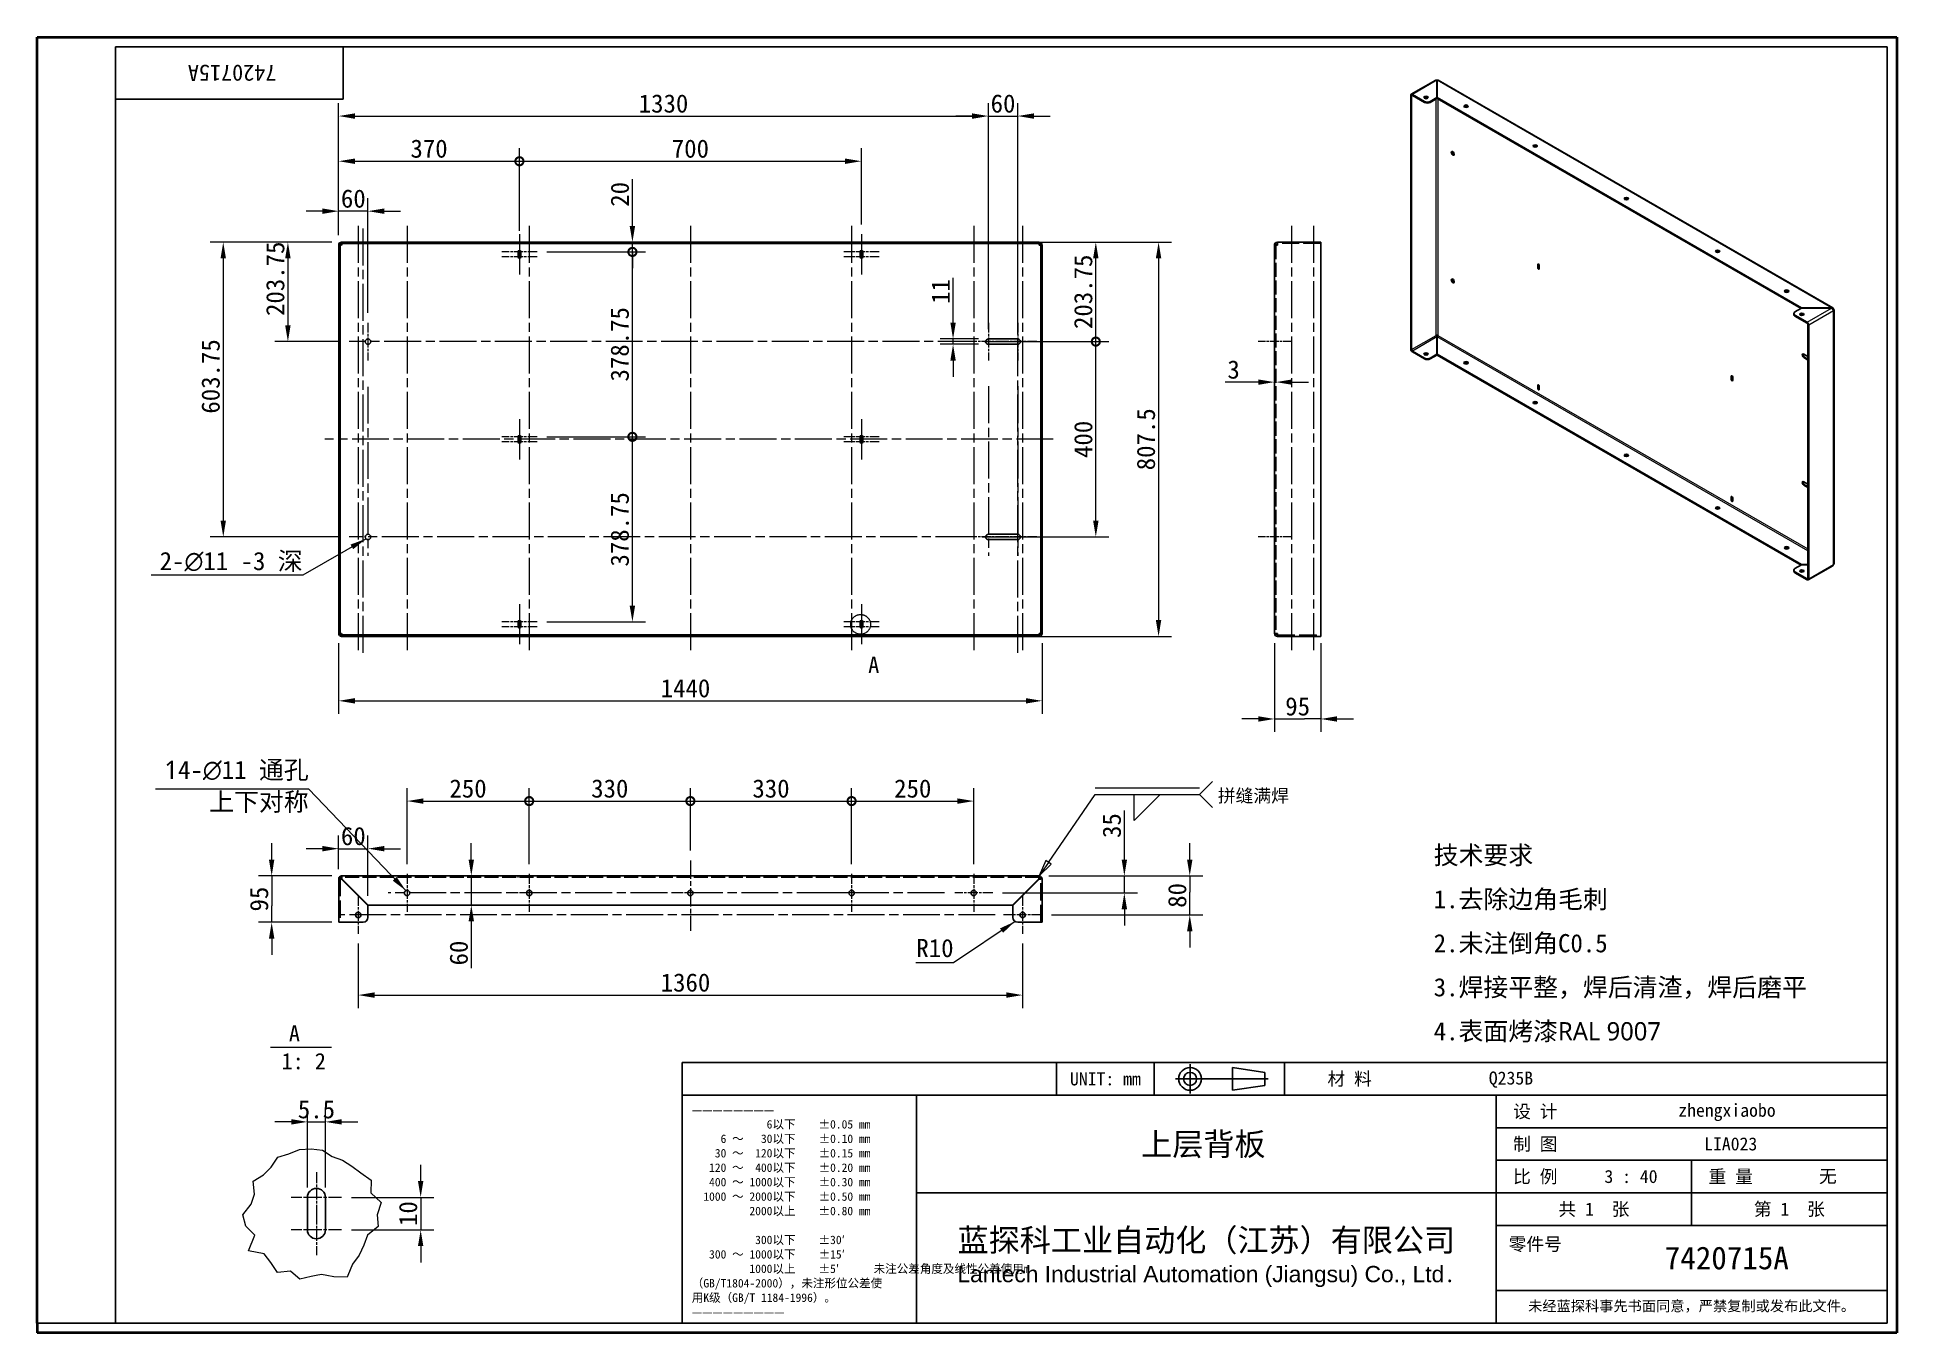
# Model space of a CAD drawing. Header units: millimetres. Extents: x 80 to 3887, y 73 to 2727.
import ezdxf
from ezdxf.enums import TextEntityAlignment as Align

# ---------------------------------------------------------------- set-up
doc = ezdxf.new("R2010")
doc.units = ezdxf.units.MM
doc.header["$LTSCALE"] = 13.333333
for name, pattern in [('CHAIN', [0.3543, 0.2362, -0.0295, 0.0591, -0.0295]), ('DASH_DOUBLE_DOT', [0.2164, 0.1181, -0.0295, 0.0049, -0.0295, 0.0049, -0.0295]), ('DASHED', [0.2067, 0.1654, -0.0413])]:
    doc.linetypes.add(name, pattern=pattern)
for name, color, linetype, lineweight in [('1', 7, 'Continuous', 18), ('可见 (ISO)', 7, 'Continuous', 25), ('可见窄的 (ISO)', 7, 'Continuous', 18), ('图框 (ISO)', 7, 'Continuous', 35), ('标题 (ISO)', 7, 'Continuous', 25)]:
    doc.layers.add(name, color=color, linetype=linetype, lineweight=lineweight)
for name, color, linetype, lineweight, true_color in [('中心标记 (ISO)', 1, 'CHAIN', 18, 0xc2ff0000), ('中心线 (ISO)', 1, 'CHAIN', 18, 0xc2ff0000), ('尺寸 (ISO)', 7, 'Continuous', 18, 0xc2008000), ('局部视图边界 (ISO)', 7, 'DASH_DOUBLE_DOT', 18, 0xc2008000), ('折线 (ISO)', 7, 'Continuous', 18, 0xc2008000), ('符号 (ISO)', 7, 'Continuous', 18, 0xc2008000), ('隐藏 (ISO)', 5, 'DASHED', 18, 0xc20000ff)]:
    doc.layers.add(name, color=color, linetype=linetype, lineweight=lineweight, true_color=true_color)
doc.styles.add('HZ_33', font='simfang.ttf')
doc.styles.add('文本样式164', font='SimSun.ttf')
doc.styles.add('文本样式165', font='SimSun.ttf')
doc.styles.add('文本样式74', font='SimSun.ttf')
doc.styles.add('最新国标', font='simfang.ttf')
doc.styles.add('注释文本 (ISO)', font='simfang.ttf')
doc.styles.add('添加1', font='simfang.ttf')
doc.dimstyles.new('默认 (GB)', dxfattribs={"dimscale": 13.333333, "dimtxt": 2.8, "dimasz": 2.5, "dimexe": 2, "dimexo": 1.5, "dimgap": 0.5, "dimtad": 1, "dimtoh": 1, "dimdsep": 46, "dimtxsty": '最新国标', "dimcen": 0.09, "dimdle": 10, "dimaunit": 1, "dimadec": 3, "dimazin": 2, "dimtfac": 0.535714, "dimtdec": 3, "dimtmove": 0, "dimatfit": 3, "dimfxl": 1, "dimtolj": 1, "dimlwd": -1, "dimlwe": -1, "dimarcsym": 0})
doc.dimstyles.new('默认 (GB)$7', dxfattribs={"dimscale": 13.333333, "dimtxt": 2.8, "dimasz": 2.5, "dimexe": 2, "dimexo": 1.5, "dimgap": 0.5, "dimtad": 1, "dimtoh": 1, "dimdsep": 46, "dimtxsty": '最新国标', "dimcen": 0.09, "dimdle": 10, "dimaunit": 1, "dimadec": 3, "dimazin": 2, "dimtfac": 0.535714, "dimtdec": 3, "dimtmove": 0, "dimatfit": 3, "dimfxl": 1, "dimtolj": 1, "dimlwd": -1, "dimlwe": -1, "dimarcsym": 0})

msp = doc.modelspace()

# ---------------------------------------------------------------- texts
at = {"layer": '符号 (ISO)'}
for s, insert, char_height, width, attachment_point, line_spacing_factor, style in [('2-\\fAIGDT|b0|i0;{\\H37.3333;n}\\fFangSong|b0|i0;{\\H37.3333;11 -3 深}', (623.467, 1631.398), 37.33333, 324.50495, 9, 0.49, '最新国标'), ('\\fFangSong|b0|i0;{\\H37.3333;}\\fSegoe UI|b0|i0;{\\H37.3333;1}\\fFangSong|b0|i0;{\\H37.3333;4-}\\fAIGDT|b0|i0;{\\H37.3333;n}\\fFangSong|b0|i0;{\\H37.3333;11 通孔\\P上下对称}', (635.801, 1244.878), 37.333333, 325.31211, 3, 1.05, '最新国标'), ('\\fFangSong|b0|i0;{\\H37.3333;技术要求\\P}\\fFangSong|b0|i0;{\\H37.3333;1.去除边角毛刺\\P}\\fFangSong|b0|i0;{\\H37.3333;2.未注倒角C0.5\\P}\\fFangSong|b0|i0;{\\H37.3333;3.焊接平整，焊后清渣，焊后磨平\\P}\\fFangSong|b0|i0;{\\H37.3333;4.表面烤漆}\\fSegoe UI|b0|i0;{\\H37.3333;RAL 9007\\P}', (2938.675, 869.207), 37.33333, 838.36257, 4, 1.44864, '添加1')]:
    msp.add_mtext(s, dxfattribs=dict(at, insert=insert, char_height=char_height, width=width, attachment_point=attachment_point, line_spacing_factor=line_spacing_factor, style=style))
at = {"layer": '符号 (ISO)', "insert": (1955.863, 880.001), "char_height": 37.33333, "width": 83.83625, "attachment_point": 3, "style": '最新国标'}
msp.add_mtext('\\fFangSong|b0|i0;R10', dxfattribs=at)
at = {"layer": '符号 (ISO)', "char_height": 33.3333, "attachment_point": 7, "style": 'HZ_33'}
for s, insert in [('A ', (595.229, 669.93)), (' 1: 2', (557.589, 612.461))]:
    msp.add_mtext(s, dxfattribs=dict(at, insert=insert))

# ---------------------------------------------------------------- blocks, each defined once
blk = doc.blocks.new('图框 最新国标')
at = {"layer": '图框 (ISO)'}
for p, q in [((6, 7), (6, 204.5)), ((6, 204.5), (291.5, 204.5)), ((291.5, 204.5), (291.5, 5.5)), ((6, 7), (6, 5.5)), ((6, 7), (6, 5.5)), ((291.5, 5.5), (6, 5.5))]:
    blk.add_line(p, q, dxfattribs=at)
at = {"layer": '图框 (ISO)', "color": 7, "linetype": 'Continuous', "lineweight": 25}
for p, q in [((18, 203), (290, 203)), ((18, 7), (18, 203)), ((18, 203), (290, 203)), ((53, 203), (53, 195)), ((290, 203), (290, 7)), ((290, 203), (290, 7)), ((53, 195), (18, 195)), ((290, 7), (6, 7)), ((290, 7), (18, 7))]:
    blk.add_line(p, q, dxfattribs=at)
at = {"layer": '图框 (ISO)', "style": '文本样式74'}
blk.add_attdef('零件代号_001', (42.73, 200.25), '', height=2.5, rotation=180, dxfattribs=at)
blk = doc.blocks.new('标题栏 副本 最新国标')
at = {"layer": '标题 (ISO)'}
for p, q in [((381.98, -183.84), (196.98, -183.84)), ((196.98, -183.84), (196.98, -223.84)), ((254.48, -183.84), (254.48, -188.84)), ((269.48, -183.84), (269.48, -188.84)), ((281.48, -188.09), (281.48, -184.59)), ((281.48, -184.59), (286.48, -185.34)), ((286.48, -185.34), (286.48, -187.34)), ((289.48, -183.84), (289.48, -188.84)), ((381.98, -223.84), (381.98, -183.84)), ((383.48, -183.84), (383.48, -225.34)), ((286.48, -187.34), (281.48, -188.09)), ((196.98, -188.84), (381.98, -188.84)), ((232.98, -188.84), (232.98, -223.84)), ((321.98, -188.84), (321.98, -223.84)), ((321.98, -193.84), (381.98, -193.84)), ((321.98, -198.84), (381.98, -198.84)), ((351.98, -198.84), (351.98, -208.84)), ((321.98, -203.84), (232.98, -203.84)), ((321.98, -203.84), (381.98, -203.84)), ((321.98, -208.84), (381.98, -208.84)), ((321.98, -218.84), (381.98, -218.84)), ((196.98, -223.84), (381.98, -223.84)), ((383.48, -225.34), (196.98, -225.34))]:
    blk.add_line(p, q, dxfattribs=at)
at = {"layer": '标题 (ISO)', "linetype": 'CHAIN', "ltscale": 5.000333}
blk.add_line((274.98, -184.09), (274.98, -188.59), dxfattribs=at)
at = {"layer": '标题 (ISO)', "linetype": 'CHAIN', "ltscale": 15.834605}
blk.add_line((272.73, -186.34), (286.98, -186.34), dxfattribs=at)
at = {"layer": '标题 (ISO)'}
for radius in [1.75, 1]:
    blk.add_circle((274.98, -186.34), radius, dxfattribs=at)
at = {"layer": '1', "style": '文本样式164'}
for s, p in [('UNIT: mm', (261.98, -186.34)), ('材 料', (299.48, -186.34)), ('设 计', (327.98, -191.34)), ('制 图', (327.98, -196.34)), ('比 例', (327.98, -201.34)), ('重 量', (357.98, -201.34)), ('共 1  张', (336.98, -206.34)), ('第 1  张', (366.98, -206.34))]:
    blk.add_text(s, height=2, dxfattribs=at).set_placement(p, align=Align.MIDDLE_CENTER)
at = {"layer": '标题 (ISO)', "style": '注释文本 (ISO)'}
for s, insert, char_height, attachment_point, line_spacing_factor in [('————————\\P}\\fSimSun|b0|i0;{\\H1.3000;             6以下    ±0.05 mm\\P}\\fSimSun|b0|i0;{\\H1.3000;     6 ～   30以下    ±0.10 mm\\P}\\fSimSun|b0|i0;{\\H1.3000;    30 ～  120以下    ±0.15 mm\\P}\\fSimSun|b0|i0;{\\H1.3000;   120 ～  400以下    ±0.20 mm\\P}\\fSimSun|b0|i0;{\\H1.3000;   400 ～ 1000以下    ±0.30 mm\\P}\\fSimSun|b0|i0;{\\H1.3000;  1000 ～ 2000以下    ±0.50 mm\\P}\\fSimSun|b0|i0;{\\H1.3000;          2000以上    ±0.80 mm\\P}\\fSimSun|b0|i0;{\\H1.3000;\\P}\\fSimSun|b0|i0;{\\H1.3000;           300以下    ±30′\\P}\\fSimSun|b0|i0;{\\H1.3000;   300 ～ 1000以下    ±15′\\P}\\fSimSun|b0|i0;{\\H1.3000;          1000以上    ±5′}\\fSimSun|b0|i0;{\\H1.3000;      未注公差角度及线性公差使用m\\P}\\fSimSun|b0|i0;{\\H1.3000;（GB/T1804-2000），未注形位公差使\\P}\\fSimSun|b0|i0;{\\H1.3000;用K级（GB/T 1184-1996）。\\P}\\fSimSun|b0|i0;{\\H1.3000;—————————', (198.48, -206.63), 1.3, 4, 1.023913), ('{\\fMicrosoft YaHei|b0|i0|c134|p34;\\H1.75x;蓝探科工业自动化（江苏）有限公司\\P\\fArial|b0|i0|c0|p34;\\H0.71429x;Lantech Industrial Automation (Jiangsu) Co., Ltd\\fFangSong|b0|i0|c134|p49;.\\H1.15195x; }', (277.48, -213.84), 2, 5, 0.978695)]:
    blk.add_mtext(s, dxfattribs=dict(at, insert=insert, char_height=char_height, attachment_point=attachment_point, line_spacing_factor=line_spacing_factor))
at = {"layer": '标题 (ISO)', "attachment_point": 5, "style": '注释文本 (ISO)'}
for s, insert, char_height in [('\\fFangSong|b0|i0;LIA023', (357.98, -196.34), 2), ('\\fFangSong|b0|i0;零件号', (327.98, -211.84), 2), ('\\fSimSun|b0|i0;{\\H1.6000;未经蓝探科事先书面同意，严禁复制或发布此文件。}', (351.98, -221.34), 1.6)]:
    blk.add_mtext(s, dxfattribs=dict(at, insert=insert, char_height=char_height))
at = {"layer": '标题 (ISO)'}
for tag, p, height, style in [('材料_001', (320.84, -187.21), 2, '注释文本 (ISO)'), ('设计人_001', (349.92, -192.16), 2, '注释文本 (ISO)'), ('库存编号_001', (267.47, -198.11), 3.5, '文本样式165'), ('视图比例_001', (338.59, -202.33), 2, '注释文本 (ISO)'), ('质量\\P3;_001', (371.53, -202.3), 2, '注释文本 (ISO)'), ('零件代号_001', (347.86, -215.59), 3.5, '文本样式165')]:
    blk.add_attdef(tag, p, '', height=height, dxfattribs=dict(at, style=style))
blk = doc.blocks.new('*D5')
at = {"layer": 'Defpoints', "color": 0}
for p in [(697.1, 1505.4), (2137.1, 1505.4), (2137.1, 1367.6)]:
    blk.add_point(p, dxfattribs=at)
at = {"layer": '尺寸 (ISO)', "color": 116, "true_color": 0x000000}
for p, q in [((697.1, 1485.4), (697.1, 1340.9)), ((2137.1, 1485.4), (2137.1, 1340.9)), ((730.5, 1367.6), (2103.8, 1367.6))]:
    blk.add_line(p, q, dxfattribs=at)
for points in [[(730.5, 1373.1), (730.5, 1362), (697.1, 1367.6)], [(2103.8, 1373.1), (2103.8, 1362), (2137.1, 1367.6)]]:
    blk.add_solid(points, dxfattribs=at)
at = {"layer": '尺寸 (ISO)', "insert": (1407.1, 1393.1), "char_height": 37.33, "attachment_point": 5, "style": '最新国标'}
blk.add_mtext('\\A1;1440', dxfattribs=at)
blk = doc.blocks.new('*D6')
at = {"layer": 'Defpoints', "color": 0}
for p in [(2076.4, 2306.9), (2087.1, 1499.4), (2375.5, 1499.4)]:
    blk.add_point(p, dxfattribs=at)
at = {"layer": '尺寸 (ISO)', "color": 116, "true_color": 0x000000}
for p, q in [((2096.4, 2306.9), (2402.1, 2306.9)), ((2375.5, 2273.6), (2375.5, 1532.8)), ((2107.1, 1499.4), (2402.1, 1499.4))]:
    blk.add_line(p, q, dxfattribs=at)
for points in [[(2369.9, 2273.6), (2381, 2273.6), (2375.5, 2306.9)], [(2369.9, 1532.8), (2381, 1532.8), (2375.5, 1499.4)]]:
    blk.add_solid(points, dxfattribs=at)
at = {"layer": '尺寸 (ISO)', "insert": (2349.8, 1903.2), "char_height": 37.33, "attachment_point": 5, "rotation": 90, "style": '最新国标'}
blk.add_mtext('\\A1;807.5', dxfattribs=at)
blk = doc.blocks.new('*D7')
at = {"layer": 'Defpoints', "color": 0}
for p in [(2612.7, 1505.4), (2707.7, 1505.4), (2707.7, 1330.4)]:
    blk.add_point(p, dxfattribs=at)
at = {"layer": '尺寸 (ISO)', "color": 116, "true_color": 0x000000}
for p, q in [((2612.7, 1485.4), (2612.7, 1303.8)), ((2707.7, 1485.4), (2707.7, 1303.8)), ((2579.4, 1330.4), (2546, 1330.4)), ((2612.7, 1330.4), (2646, 1330.4)), ((2646, 1330.4), (2674.4, 1330.4)), ((2707.7, 1330.4), (2674.4, 1330.4)), ((2741, 1330.4), (2774.4, 1330.4))]:
    blk.add_line(p, q, dxfattribs=at)
for points in [[(2579.4, 1336), (2579.4, 1324.9), (2612.7, 1330.4)], [(2741, 1336), (2741, 1324.9), (2707.7, 1330.4)]]:
    blk.add_solid(points, dxfattribs=at)
at = {"layer": '尺寸 (ISO)', "insert": (2660.2, 1356), "char_height": 37.33, "attachment_point": 5, "style": '最新国标'}
blk.add_mtext('\\A1;95', dxfattribs=at)
blk = doc.blocks.new('*D8')
at = {"layer": 'Defpoints', "color": 0}
for p in [(697.1, 2370.3), (697.1, 2300.9), (757.1, 2142)]:
    blk.add_point(p, dxfattribs=at)
at = {"layer": '尺寸 (ISO)', "color": 116, "true_color": 0x000000}
for p, q in [((663.8, 2370.3), (630.5, 2370.3)), ((697.1, 2320.9), (697.1, 2397)), ((757.1, 2370.3), (697.1, 2370.3)), ((757.1, 2162), (757.1, 2397)), ((790.5, 2370.3), (823.8, 2370.3))]:
    blk.add_line(p, q, dxfattribs=at)
for points in [[(663.8, 2375.9), (663.8, 2364.8), (697.1, 2370.3)], [(790.5, 2375.9), (790.5, 2364.8), (757.1, 2370.3)]]:
    blk.add_solid(points, dxfattribs=at)
at = {"layer": '尺寸 (ISO)', "insert": (727.1, 2395.9), "char_height": 37.33, "attachment_point": 5, "style": '最新国标'}
blk.add_mtext('\\A1;60', dxfattribs=at)
blk = doc.blocks.new('*D9')
at = {"layer": 'Defpoints', "color": 0}
for p in [(2027.1, 2565.1), (697.1, 2300.9), (2027.1, 2142)]:
    blk.add_point(p, dxfattribs=at)
at = {"layer": '尺寸 (ISO)', "color": 116, "true_color": 0x000000}
for p, q in [((697.1, 2320.9), (697.1, 2591.8)), ((2027.1, 2162), (2027.1, 2591.8)), ((730.5, 2565.1), (1993.8, 2565.1))]:
    blk.add_line(p, q, dxfattribs=at)
for points in [[(730.5, 2570.7), (730.5, 2559.5), (697.1, 2565.1)], [(1993.8, 2570.7), (1993.8, 2559.5), (2027.1, 2565.1)]]:
    blk.add_solid(points, dxfattribs=at)
at = {"layer": '尺寸 (ISO)', "insert": (1362.1, 2590.6), "char_height": 37.33, "attachment_point": 5, "style": '最新国标'}
blk.add_mtext('\\A1;1330', dxfattribs=at)
blk = doc.blocks.new('*D10')
at = {"layer": 'Defpoints', "color": 0}
for p in [(2087.1, 2565.1), (2027.1, 2108.7), (2087.1, 2108.7)]:
    blk.add_point(p, dxfattribs=at)
at = {"layer": '尺寸 (ISO)', "color": 116, "true_color": 0x000000}
for p, q in [((2027.1, 2128.7), (2027.1, 2591.8)), ((2087.1, 2128.7), (2087.1, 2591.8)), ((1993.8, 2565.1), (1960.5, 2565.1)), ((2027.1, 2565.1), (2087.1, 2565.1)), ((2120.5, 2565.1), (2153.8, 2565.1))]:
    blk.add_line(p, q, dxfattribs=at)
for points in [[(1993.8, 2570.7), (1993.8, 2559.5), (2027.1, 2565.1)], [(2120.5, 2570.7), (2120.5, 2559.5), (2087.1, 2565.1)]]:
    blk.add_solid(points, dxfattribs=at)
at = {"layer": '尺寸 (ISO)', "insert": (2057.1, 2590.6), "char_height": 37.33, "attachment_point": 5, "style": '最新国标'}
blk.add_mtext('\\A1;60', dxfattribs=at)
blk = doc.blocks.new('*D11')
at = {"layer": 'Defpoints', "color": 0}
for p in [(703.1, 2306.9), (593.2, 2103.2), (718.3, 2103.2)]:
    blk.add_point(p, dxfattribs=at)
at = {"layer": '尺寸 (ISO)', "color": 116, "true_color": 0x000000}
for p, q in [((683.1, 2306.9), (566.5, 2306.9)), ((593.2, 2273.6), (593.2, 2136.5)), ((698.3, 2103.2), (566.5, 2103.2))]:
    blk.add_line(p, q, dxfattribs=at)
for points in [[(587.6, 2273.6), (598.8, 2273.6), (593.2, 2306.9)], [(587.6, 2136.5), (598.8, 2136.5), (593.2, 2103.2)]]:
    blk.add_solid(points, dxfattribs=at)
at = {"layer": '尺寸 (ISO)', "insert": (567.5, 2231.9), "char_height": 37.33, "attachment_point": 5, "rotation": 90, "style": '最新国标'}
blk.add_mtext('\\A1;203.75', dxfattribs=at)
blk = doc.blocks.new('*D12')
at = {"layer": 'Defpoints', "color": 0}
for p in [(703.1, 2306.9), (460.9, 1703.2), (718.3, 1703.2)]:
    blk.add_point(p, dxfattribs=at)
at = {"layer": '尺寸 (ISO)', "color": 116, "true_color": 0x000000}
for p, q in [((683.1, 2306.9), (434.2, 2306.9)), ((460.9, 2273.6), (460.9, 1736.5)), ((698.3, 1703.2), (434.2, 1703.2))]:
    blk.add_line(p, q, dxfattribs=at)
for points in [[(455.3, 2273.6), (466.4, 2273.6), (460.9, 2306.9)], [(455.3, 1736.5), (466.4, 1736.5), (460.9, 1703.2)]]:
    blk.add_solid(points, dxfattribs=at)
at = {"layer": '尺寸 (ISO)', "insert": (435.2, 2031.9), "char_height": 37.33, "attachment_point": 5, "rotation": 90, "style": '最新国标'}
blk.add_mtext('\\A1;603.75', dxfattribs=at)
blk = doc.blocks.new('*D13')
at = {"layer": 'Defpoints', "color": 0}
for p in [(1954.8, 2097.7), (2027.1, 2108.7), (2027.1, 2097.7)]:
    blk.add_point(p, dxfattribs=at)
at = {"layer": '尺寸 (ISO)', "color": 116, "true_color": 0x000000}
for p, q in [((1954.8, 2142), (1954.8, 2234)), ((2007.1, 2108.7), (1928.2, 2108.7)), ((2007.1, 2097.7), (1928.2, 2097.7)), ((1954.8, 2097.7), (1954.8, 2108.7)), ((1954.8, 2064.3), (1954.8, 2031))]:
    blk.add_line(p, q, dxfattribs=at)
for points in [[(1949.3, 2142), (1960.4, 2142), (1954.8, 2108.7)], [(1949.3, 2064.3), (1960.4, 2064.3), (1954.8, 2097.7)]]:
    blk.add_solid(points, dxfattribs=at)
at = {"layer": '尺寸 (ISO)', "insert": (1929.5, 2205.9), "char_height": 37.33, "attachment_point": 5, "rotation": 90, "style": '最新国标'}
blk.add_mtext('\\A1;11', dxfattribs=at)
blk = doc.blocks.new('*D14')
at = {"layer": 'Defpoints', "color": 0}
for p in [(737.1, 890.3), (2097.1, 890.3), (2097.1, 765)]:
    blk.add_point(p, dxfattribs=at)
at = {"layer": '尺寸 (ISO)', "color": 116, "true_color": 0x000000}
for p, q in [((737.1, 870.3), (737.1, 738.3)), ((2097.1, 870.3), (2097.1, 738.3)), ((770.5, 765), (2063.8, 765))]:
    blk.add_line(p, q, dxfattribs=at)
for points in [[(770.5, 770.6), (770.5, 759.4), (737.1, 765)], [(2063.8, 770.6), (2063.8, 759.4), (2097.1, 765)]]:
    blk.add_solid(points, dxfattribs=at)
at = {"layer": '尺寸 (ISO)', "insert": (1407.1, 790.5), "char_height": 37.33, "attachment_point": 5, "style": '最新国标'}
blk.add_mtext('\\A1;1360', dxfattribs=at)
blk = doc.blocks.new('_DotSmall')
at = {"color": 0, "linetype": 'ByBlock', "const_width": 0.5}
blk.add_lwpolyline([(-0.0625, 0, 1), (0.0625, 0, 1)], format="xyb", close=True, dxfattribs=at)
blk = doc.blocks.new('*D15')
at = {"layer": 'Defpoints', "color": 0}
for p in [(1087.1, 1162.3), (837.1, 1013), (1087.1, 1013)]:
    blk.add_point(p, dxfattribs=at)
at = {"layer": '尺寸 (ISO)', "color": 116, "true_color": 0x000000}
for p, q in [((837.1, 1033), (837.1, 1189)), ((1087.1, 1033), (1087.1, 1189)), ((870.5, 1162.3), (1087.1, 1162.3))]:
    blk.add_line(p, q, dxfattribs=at)
blk.add_solid([(870.5, 1167.8), (870.5, 1156.7), (837.1, 1162.3)], dxfattribs=at)
at = {"layer": '尺寸 (ISO)', "color": 116, "true_color": 0x000000, "xscale": 33.33333333333334, "yscale": 33.33333333333334, "zscale": 33.33333333333334}
blk.add_blockref('_DotSmall', (1087.1, 1162.3), dxfattribs=at)
at = {"layer": '尺寸 (ISO)', "insert": (962, 1187.8), "char_height": 37.33, "attachment_point": 5, "style": '最新国标'}
blk.add_mtext('\\A1;250', dxfattribs=at)
blk = doc.blocks.new('*D17')
at = {"layer": 'Defpoints', "color": 0}
for p in [(1417.1, 1162.3), (1417.1, 1040.8), (1087.1, 1013)]:
    blk.add_point(p, dxfattribs=at)
at = {"layer": '尺寸 (ISO)', "color": 116, "true_color": 0x000000}
for p, q in [((1087.1, 1033), (1087.1, 1189)), ((1417.1, 1060.8), (1417.1, 1189)), ((1087.1, 1162.3), (1417.1, 1162.3))]:
    blk.add_line(p, q, dxfattribs=at)
at = {"layer": '尺寸 (ISO)', "color": 116, "true_color": 0x000000, "xscale": 33.33333333333334, "yscale": 33.33333333333334, "zscale": 33.33333333333334, "rotation": 180}
blk.add_blockref('_DotSmall', (1087.1, 1162.3), dxfattribs=at)
at = {"layer": '尺寸 (ISO)', "color": 116, "true_color": 0x000000, "xscale": 33.33333333333334, "yscale": 33.33333333333334, "zscale": 33.33333333333334}
blk.add_blockref('_DotSmall', (1417.1, 1162.3), dxfattribs=at)
at = {"layer": '尺寸 (ISO)', "insert": (1252.1, 1187.8), "char_height": 37.33, "attachment_point": 5, "style": '最新国标'}
blk.add_mtext('\\A1;330', dxfattribs=at)
blk = doc.blocks.new('*D18')
at = {"layer": 'Defpoints', "color": 0}
for p in [(1747.1, 1162.3), (1417.1, 1040.8), (1747.1, 1013)]:
    blk.add_point(p, dxfattribs=at)
at = {"layer": '尺寸 (ISO)', "color": 116, "true_color": 0x000000}
for p, q in [((1417.1, 1060.8), (1417.1, 1189)), ((1747.1, 1033), (1747.1, 1189)), ((1417.1, 1162.3), (1747.1, 1162.3))]:
    blk.add_line(p, q, dxfattribs=at)
at = {"layer": '尺寸 (ISO)', "color": 116, "true_color": 0x000000, "xscale": 33.33333333333334, "yscale": 33.33333333333334, "zscale": 33.33333333333334, "rotation": 180}
blk.add_blockref('_DotSmall', (1417.1, 1162.3), dxfattribs=at)
at = {"layer": '尺寸 (ISO)', "color": 116, "true_color": 0x000000, "xscale": 33.33333333333334, "yscale": 33.33333333333334, "zscale": 33.33333333333334}
blk.add_blockref('_DotSmall', (1747.1, 1162.3), dxfattribs=at)
at = {"layer": '尺寸 (ISO)', "insert": (1582.1, 1187.8), "char_height": 37.33, "attachment_point": 5, "style": '最新国标'}
blk.add_mtext('\\A1;330', dxfattribs=at)
blk = doc.blocks.new('*D19')
at = {"layer": 'Defpoints', "color": 0}
for p in [(1997.1, 1162.3), (1747.1, 1013), (1997.1, 1013)]:
    blk.add_point(p, dxfattribs=at)
at = {"layer": '尺寸 (ISO)', "color": 116, "true_color": 0x000000}
for p, q in [((1747.1, 1033), (1747.1, 1189)), ((1997.1, 1033), (1997.1, 1189)), ((1747.1, 1162.3), (1963.8, 1162.3))]:
    blk.add_line(p, q, dxfattribs=at)
blk.add_solid([(1963.8, 1167.8), (1963.8, 1156.7), (1997.1, 1162.3)], dxfattribs=at)
at = {"layer": '尺寸 (ISO)', "color": 116, "true_color": 0x000000, "xscale": 33.33333333333334, "yscale": 33.33333333333334, "zscale": 33.33333333333334, "rotation": 180}
blk.add_blockref('_DotSmall', (1747.1, 1162.3), dxfattribs=at)
at = {"layer": '尺寸 (ISO)', "insert": (1872.3, 1187.8), "char_height": 37.33, "attachment_point": 5, "style": '最新国标'}
blk.add_mtext('\\A1;250', dxfattribs=at)
blk = doc.blocks.new('*D20')
at = {"layer": 'Defpoints', "color": 0}
for p in [(2131.1, 1009.1), (2305.4, 1009.1), (2036, 974.1)]:
    blk.add_point(p, dxfattribs=at)
at = {"layer": '尺寸 (ISO)', "color": 116, "true_color": 0x000000}
for p, q in [((2305.4, 1042.5), (2305.4, 1142.7)), ((2151.1, 1009.1), (2332.1, 1009.1)), ((2305.4, 974.1), (2305.4, 1009.1)), ((2056, 974.1), (2332.1, 974.1)), ((2305.4, 940.8), (2305.4, 907.5))]:
    blk.add_line(p, q, dxfattribs=at)
for points in [[(2299.9, 1042.5), (2311, 1042.5), (2305.4, 1009.1)], [(2299.9, 940.8), (2311, 940.8), (2305.4, 974.1)]]:
    blk.add_solid(points, dxfattribs=at)
at = {"layer": '尺寸 (ISO)', "insert": (2279.9, 1112.1), "char_height": 37.33, "attachment_point": 5, "rotation": 90, "style": '最新国标'}
blk.add_mtext('\\A1;35', dxfattribs=at)
blk = doc.blocks.new('*D21')
at = {"layer": 'Defpoints', "color": 0}
for p in [(2131.1, 1009.1), (2439.3, 1009.1), (2136, 929.1)]:
    blk.add_point(p, dxfattribs=at)
at = {"layer": '尺寸 (ISO)', "color": 116, "true_color": 0x000000}
for p, q in [((2439.3, 1042.5), (2439.3, 1075.8)), ((2151.1, 1009.1), (2466, 1009.1)), ((2439.3, 1009.1), (2439.3, 975.8)), ((2439.3, 962.5), (2439.3, 975.8)), ((2439.3, 929.1), (2439.3, 962.5)), ((2156, 929.1), (2466, 929.1)), ((2439.3, 895.8), (2439.3, 862.5))]:
    blk.add_line(p, q, dxfattribs=at)
for points in [[(2433.8, 1042.5), (2444.9, 1042.5), (2439.3, 1009.1)], [(2433.8, 895.8), (2444.9, 895.8), (2439.3, 929.1)]]:
    blk.add_solid(points, dxfattribs=at)
at = {"layer": '尺寸 (ISO)', "insert": (2413.8, 969.1), "char_height": 37.33, "attachment_point": 5, "rotation": 90, "style": '最新国标'}
blk.add_mtext('\\A1;80', dxfattribs=at)
blk = doc.blocks.new('*D22')
at = {"layer": 'Defpoints', "color": 0}
for p in [(703.1, 1009.1), (560, 914.1), (703.1, 914.1)]:
    blk.add_point(p, dxfattribs=at)
at = {"layer": '尺寸 (ISO)', "color": 116, "true_color": 0x000000}
for p, q in [((560, 1042.5), (560, 1075.8)), ((683.1, 1009.1), (533.3, 1009.1)), ((560, 1009.1), (560, 975.8)), ((560, 975.8), (560, 947.5)), ((683.1, 914.1), (533.3, 914.1)), ((560, 914.1), (560, 947.5)), ((560, 880.8), (560, 847.5))]:
    blk.add_line(p, q, dxfattribs=at)
for points in [[(554.4, 1042.5), (565.5, 1042.5), (560, 1009.1)], [(554.4, 880.8), (565.5, 880.8), (560, 914.1)]]:
    blk.add_solid(points, dxfattribs=at)
at = {"layer": '尺寸 (ISO)', "insert": (534.4, 961.6), "char_height": 37.33, "attachment_point": 5, "rotation": 90, "style": '最新国标'}
blk.add_mtext('\\A1;95', dxfattribs=at)
blk = doc.blocks.new('*D23')
at = {"layer": 'Defpoints', "color": 0}
for p in [(757.1, 1064.8), (697.1, 1003.1), (757.1, 948.4)]:
    blk.add_point(p, dxfattribs=at)
at = {"layer": '尺寸 (ISO)', "color": 116, "true_color": 0x000000}
for p, q in [((697.1, 1023.1), (697.1, 1091.5)), ((757.1, 968.4), (757.1, 1091.5)), ((663.8, 1064.8), (630.5, 1064.8)), ((697.1, 1064.8), (757.1, 1064.8)), ((790.5, 1064.8), (823.8, 1064.8))]:
    blk.add_line(p, q, dxfattribs=at)
for points in [[(663.8, 1070.4), (663.8, 1059.3), (697.1, 1064.8)], [(790.5, 1070.4), (790.5, 1059.3), (757.1, 1064.8)]]:
    blk.add_solid(points, dxfattribs=at)
at = {"layer": '尺寸 (ISO)', "insert": (727.1, 1090.4), "char_height": 37.33, "attachment_point": 5, "style": '最新国标'}
blk.add_mtext('\\A1;60', dxfattribs=at)
blk = doc.blocks.new('*D24')
at = {"layer": 'Defpoints', "color": 0}
for p in [(968.6, 1009.1), (1013.3, 1009.1), (1009, 949.1)]:
    blk.add_point(p, dxfattribs=at)
at = {"layer": '尺寸 (ISO)', "color": 116, "true_color": 0x000000}
for p, q in [((968.6, 1042.5), (968.6, 1075.8)), ((968.6, 1009.1), (968.6, 949.1)), ((968.6, 915.8), (968.6, 819.8))]:
    blk.add_line(p, q, dxfattribs=at)
for points in [[(963.1, 1042.5), (974.2, 1042.5), (968.6, 1009.1)], [(963.1, 915.8), (974.2, 915.8), (968.6, 949.1)]]:
    blk.add_solid(points, dxfattribs=at)
at = {"layer": '尺寸 (ISO)', "insert": (943.1, 851.1), "char_height": 37.33, "attachment_point": 5, "rotation": 90, "style": '最新国标'}
blk.add_mtext('\\A1;60', dxfattribs=at)
blk = doc.blocks.new('焊接符号标识符1')
at = {"layer": '符号 (ISO)', "linetype": 'DASHED', "ltscale": 12.901145}
blk.add_line((168.43, 89.22), (184.43, 89.22), dxfattribs=at)
at = {"layer": '符号 (ISO)'}
for p, q in [((184.43, 88.17), (186.43, 90.17)), ((161.25, 77.74), (168.43, 88.17)), ((168.43, 88.17), (184.43, 88.17)), ((174.43, 88.17), (178.43, 88.17)), ((178.43, 88.17), (174.43, 84.17)), ((174.43, 84.17), (174.43, 88.17)), ((184.43, 88.17), (186.43, 86.17)), ((160.84, 78.03), (159.84, 75.68)), ((161.25, 77.74), (159.84, 75.68)), ((159.84, 75.68), (161.66, 77.46)), ((161.66, 77.46), (160.84, 78.03))]:
    blk.add_line(p, q, dxfattribs=at)
at = {"layer": '符号 (ISO)', "flags": 128}
blk.add_lwpolyline([(160.84, 78.03), (159.84, 75.68), (161.66, 77.46), (160.84, 78.03)], dxfattribs=at)
at = {"layer": '符号 (ISO)'}
blk.add_solid([(160.84, 78.03), (159.84, 75.68), (161.66, 77.46), (160.84, 78.03)], dxfattribs=at)
at = {"layer": '符号 (ISO)', "insert": (187.26, 86.77), "char_height": 2, "attachment_point": 7, "style": '注释文本 (ISO)'}
blk.add_mtext('拼缝满焊', dxfattribs=at)
blk = doc.blocks.new('*D26')
at = {"layer": 'Defpoints', "color": 0}
for p in [(2612.7, 2023.1), (2615.7, 2023.1), (2615.7, 2020.3)]:
    blk.add_point(p, dxfattribs=at)
at = {"layer": '尺寸 (ISO)', "color": 116, "true_color": 0x000000}
for p, q in [((2579.4, 2020.3), (2512, 2020.3)), ((2615.7, 2020.3), (2612.7, 2020.3)), ((2649, 2020.3), (2682.4, 2020.3))]:
    blk.add_line(p, q, dxfattribs=at)
for points in [[(2579.4, 2025.8), (2579.4, 2014.7), (2612.7, 2020.3)], [(2649, 2025.8), (2649, 2014.7), (2615.7, 2020.3)]]:
    blk.add_solid(points, dxfattribs=at)
at = {"layer": '尺寸 (ISO)', "insert": (2529, 2045.8), "char_height": 37.33, "attachment_point": 5, "style": '最新国标'}
blk.add_mtext('\\A1;3', dxfattribs=at)
blk = doc.blocks.new('二维局部视图0')
at = {"layer": '局部视图边界 (ISO)', "ltscale": 22.12042}
blk.add_circle((132.41, 114.31), 1.52, dxfattribs=at)
at = {"layer": '局部视图边界 (ISO)', "insert": (133.58, 106.85), "char_height": 2.5, "attachment_point": 7, "style": 'HZ_33'}
blk.add_mtext('A', dxfattribs=at)
blk = doc.blocks.new('*D28')
at = {"layer": 'Defpoints', "color": 0}
for p in [(703.3, 350.8), (703.3, 284.1), (865, 284.1)]:
    blk.add_point(p, dxfattribs=at)
at = {"layer": '尺寸 (ISO)', "color": 116, "true_color": 0x000000}
for p, q in [((865, 384.1), (865, 417.5)), ((723.3, 350.8), (891.6, 350.8)), ((865, 350.8), (865, 284.1)), ((723.3, 284.1), (891.6, 284.1)), ((865, 250.8), (865, 217.5))]:
    blk.add_line(p, q, dxfattribs=at)
for points in [[(859.4, 384.1), (870.5, 384.1), (865, 350.8)], [(859.4, 250.8), (870.5, 250.8), (865, 284.1)]]:
    blk.add_solid(points, dxfattribs=at)
at = {"layer": '尺寸 (ISO)', "insert": (839.4, 317.5), "char_height": 37.33, "attachment_point": 5, "rotation": 90, "style": '最新国标'}
blk.add_mtext('\\A1;10', dxfattribs=at)
blk = doc.blocks.new('*D29')
at = {"layer": 'Defpoints', "color": 0}
for p in [(669.9, 505.3), (633.3, 350.8), (669.9, 350.8)]:
    blk.add_point(p, dxfattribs=at)
at = {"layer": '尺寸 (ISO)', "color": 116, "true_color": 0x000000}
for p, q in [((599.9, 505.3), (566.6, 505.3)), ((633.3, 370.8), (633.3, 532)), ((633.3, 505.3), (669.9, 505.3)), ((669.9, 370.8), (669.9, 532)), ((703.3, 505.3), (736.6, 505.3))]:
    blk.add_line(p, q, dxfattribs=at)
for points in [[(599.9, 510.9), (599.9, 499.8), (633.3, 505.3)], [(703.3, 510.9), (703.3, 499.8), (669.9, 505.3)]]:
    blk.add_solid(points, dxfattribs=at)
at = {"layer": '尺寸 (ISO)', "insert": (651.6, 531), "char_height": 37.33, "attachment_point": 5, "style": '最新国标'}
blk.add_mtext('\\A1;5.5', dxfattribs=at)
blk = doc.blocks.new('*D30')
at = {"layer": 'Defpoints', "color": 0}
for p in [(1999.3, 2103.2), (2247, 2103.2), (1994.5, 1703.2)]:
    blk.add_point(p, dxfattribs=at)
at = {"layer": '尺寸 (ISO)', "color": 116, "true_color": 0x000000}
for p, q in [((2019.3, 2103.2), (2273.7, 2103.2)), ((2247, 1736.5), (2247, 2103.2)), ((2014.5, 1703.2), (2273.7, 1703.2))]:
    blk.add_line(p, q, dxfattribs=at)
blk.add_solid([(2241.5, 1736.5), (2252.6, 1736.5), (2247, 1703.2)], dxfattribs=at)
at = {"layer": '尺寸 (ISO)', "color": 116, "true_color": 0x000000, "xscale": 33.33333333333334, "yscale": 33.33333333333334, "zscale": 33.33333333333334, "rotation": 90}
blk.add_blockref('_DotSmall', (2247, 2103.2), dxfattribs=at)
at = {"layer": '尺寸 (ISO)', "insert": (2221.5, 1903), "char_height": 37.33, "attachment_point": 5, "rotation": 90, "style": '最新国标'}
blk.add_mtext('\\A1;400', dxfattribs=at)
blk = doc.blocks.new('*D31')
at = {"layer": 'Defpoints', "color": 0}
for p in [(2076.4, 2306.9), (2247, 2306.9), (1999.3, 2103.2)]:
    blk.add_point(p, dxfattribs=at)
at = {"layer": '尺寸 (ISO)', "color": 116, "true_color": 0x000000}
for p, q in [((2096.4, 2306.9), (2273.7, 2306.9)), ((2247, 2103.2), (2247, 2273.6)), ((2019.3, 2103.2), (2273.7, 2103.2))]:
    blk.add_line(p, q, dxfattribs=at)
blk.add_solid([(2241.5, 2273.6), (2252.6, 2273.6), (2247, 2306.9)], dxfattribs=at)
at = {"layer": '尺寸 (ISO)', "color": 116, "true_color": 0x000000, "xscale": 33.33333333333334, "yscale": 33.33333333333334, "zscale": 33.33333333333334, "rotation": 270}
blk.add_blockref('_DotSmall', (2247, 2103.2), dxfattribs=at)
at = {"layer": '尺寸 (ISO)', "insert": (2221.4, 2205.2), "char_height": 37.33, "attachment_point": 5, "rotation": 90, "style": '最新国标'}
blk.add_mtext('\\A1;203.75', dxfattribs=at)
blk = doc.blocks.new('*D32')
at = {"layer": 'Defpoints', "color": 0}
for p in [(1067.1, 2472.6), (697.1, 2300.9), (1067.1, 2310.3)]:
    blk.add_point(p, dxfattribs=at)
at = {"layer": '尺寸 (ISO)', "color": 116, "true_color": 0x000000}
for p, q in [((697.1, 2320.9), (697.1, 2499.3)), ((1067.1, 2330.3), (1067.1, 2499.3)), ((730.5, 2472.6), (1067.1, 2472.6))]:
    blk.add_line(p, q, dxfattribs=at)
blk.add_solid([(730.5, 2478.2), (730.5, 2467.1), (697.1, 2472.6)], dxfattribs=at)
at = {"layer": '尺寸 (ISO)', "color": 116, "true_color": 0x000000, "xscale": 33.33333333333334, "yscale": 33.33333333333334, "zscale": 33.33333333333334}
blk.add_blockref('_DotSmall', (1067.1, 2472.6), dxfattribs=at)
at = {"layer": '尺寸 (ISO)', "insert": (882.1, 2498.2), "char_height": 37.33, "attachment_point": 5, "style": '最新国标'}
blk.add_mtext('\\A1;370', dxfattribs=at)
blk = doc.blocks.new('*D33')
at = {"layer": 'Defpoints', "color": 0}
for p in [(1767.1, 2472.6), (1767.1, 2323), (1067.1, 2310.3)]:
    blk.add_point(p, dxfattribs=at)
at = {"layer": '尺寸 (ISO)', "color": 116, "true_color": 0x000000}
for p, q in [((1067.1, 2330.3), (1067.1, 2499.3)), ((1767.1, 2343), (1767.1, 2499.3)), ((1067.1, 2472.6), (1733.8, 2472.6))]:
    blk.add_line(p, q, dxfattribs=at)
blk.add_solid([(1733.8, 2478.2), (1733.8, 2467.1), (1767.1, 2472.6)], dxfattribs=at)
at = {"layer": '尺寸 (ISO)', "color": 116, "true_color": 0x000000, "xscale": 33.33333333333334, "yscale": 33.33333333333334, "zscale": 33.33333333333334, "rotation": 180}
blk.add_blockref('_DotSmall', (1067.1, 2472.6), dxfattribs=at)
at = {"layer": '尺寸 (ISO)', "insert": (1417.1, 2498.2), "char_height": 37.33, "attachment_point": 5, "style": '最新国标'}
blk.add_mtext('\\A1;700', dxfattribs=at)
blk = doc.blocks.new('*D34')
at = {"layer": 'Defpoints', "color": 0}
for p in [(757.8, 2306.9), (1103.2, 2286.9), (1298.4, 2306.9)]:
    blk.add_point(p, dxfattribs=at)
at = {"layer": '尺寸 (ISO)', "color": 116, "true_color": 0x000000}
for p, q in [((1298.4, 2340.3), (1298.4, 2436)), ((1123.2, 2286.9), (1325.1, 2286.9)), ((1298.4, 2286.9), (1298.4, 2306.9)), ((1298.4, 2286.9), (1298.4, 2253.6))]:
    blk.add_line(p, q, dxfattribs=at)
blk.add_solid([(1292.8, 2340.3), (1304, 2340.3), (1298.4, 2306.9)], dxfattribs=at)
at = {"layer": '尺寸 (ISO)', "color": 116, "true_color": 0x000000, "xscale": 33.33333333333334, "yscale": 33.33333333333334, "zscale": 33.33333333333334, "rotation": 90}
blk.add_blockref('_DotSmall', (1298.4, 2286.9), dxfattribs=at)
at = {"layer": '尺寸 (ISO)', "insert": (1272.9, 2404.8), "char_height": 37.33, "attachment_point": 5, "rotation": 90, "style": '最新国标'}
blk.add_mtext('\\A1;20', dxfattribs=at)
blk = doc.blocks.new('*D35')
at = {"layer": 'Defpoints', "color": 0}
for p in [(1103.2, 1908.2), (1298.4, 1908.2), (1103.2, 1529.4)]:
    blk.add_point(p, dxfattribs=at)
at = {"layer": '尺寸 (ISO)', "color": 116, "true_color": 0x000000}
for p, q in [((1123.2, 1908.2), (1325.1, 1908.2)), ((1298.4, 1562.8), (1298.4, 1908.2)), ((1123.2, 1529.4), (1325.1, 1529.4))]:
    blk.add_line(p, q, dxfattribs=at)
blk.add_solid([(1292.8, 1562.8), (1304, 1562.8), (1298.4, 1529.4)], dxfattribs=at)
at = {"layer": '尺寸 (ISO)', "color": 116, "true_color": 0x000000, "xscale": 33.33333333333334, "yscale": 33.33333333333334, "zscale": 33.33333333333334, "rotation": 90}
blk.add_blockref('_DotSmall', (1298.4, 1908.2), dxfattribs=at)
at = {"layer": '尺寸 (ISO)', "insert": (1272.7, 1718.7), "char_height": 37.33, "attachment_point": 5, "rotation": 90, "style": '最新国标'}
blk.add_mtext('\\A1;378.75', dxfattribs=at)
blk = doc.blocks.new('*D36')
at = {"layer": 'Defpoints', "color": 0}
for p in [(1103.2, 2286.9), (1298.4, 2286.9), (1103.2, 1908.2)]:
    blk.add_point(p, dxfattribs=at)
at = {"layer": '尺寸 (ISO)', "color": 116, "true_color": 0x000000}
for p, q in [((1123.2, 2286.9), (1325.1, 2286.9)), ((1298.4, 1908.2), (1298.4, 2286.9)), ((1123.2, 1908.2), (1325.1, 1908.2))]:
    blk.add_line(p, q, dxfattribs=at)
at = {"layer": '尺寸 (ISO)', "color": 116, "true_color": 0x000000, "xscale": 33.33333333333334, "yscale": 33.33333333333334, "zscale": 33.33333333333334}
for p, rotation in [((1298.4, 2286.9), 90), ((1298.4, 1908.2), 270)]:
    blk.add_blockref('_DotSmall', p, dxfattribs=dict(at, rotation=rotation))
at = {"layer": '尺寸 (ISO)', "insert": (1272.7, 2097.7), "char_height": 37.33, "attachment_point": 5, "rotation": 90, "style": '最新国标'}
blk.add_mtext('\\A1;378.75', dxfattribs=at)

# ---------------------------------------------------------------- dimensions: what is measured, and where the dimension line sits
at = {"layer": '尺寸 (ISO)', "color": 116, "true_color": 0x00803f}
for base, p1, p2, angle, override, picture, middle in [((2027.136, 2565.102), (697.136, 2300.923), (2027.136, 2142.007), 180, {"dimgap": 0.5, "dimtoh": 0, "dimdec": 2, "dimtol": 0, "dimlim": 0, "dimtp": 0, "dimtm": 0, "dimtdec": 3, "dimtofl": 0, "dimatfit": 1}, '*D9', (1362.136, 2565.102)), ((2087.136, 2565.102), (2027.136, 2108.673), (2087.136, 2108.673), 180, {"dimgap": 0.5, "dimtoh": 0, "dimdec": 2, "dimtol": 0, "dimlim": 0, "dimtp": 0, "dimtm": 0, "dimtdec": 3, "dimtofl": 1, "dimatfit": 1}, '*D10', (2057.136, 2565.102)), ((1067.136, 2472.607), (697.136, 2300.923), (1067.136, 2310.257), 180, {"dimgap": 0.5, "dimtoh": 0, "dimdec": 2, "dimblk2": 'DotSmall', "dimsah": 1, "dimdle": 0, "dimtol": 0, "dimlim": 0, "dimtp": 0, "dimtm": 0, "dimtdec": 3, "dimtofl": 0, "dimatfit": 1}, '*D32', (882.136, 2472.607)), ((1767.136, 2472.607), (1067.136, 2310.257), (1767.136, 2323.007), 180, {"dimgap": 0.5, "dimtoh": 0, "dimdec": 2, "dimblk1": 'DotSmall', "dimsah": 1, "dimdle": 0, "dimtol": 0, "dimlim": 0, "dimtp": 0, "dimtm": 0, "dimtdec": 3, "dimtofl": 0, "dimatfit": 1}, '*D33', (1417.136, 2472.607)), ((697.136, 2370.307), (757.136, 2142.007), (697.136, 2300.923), 180, {"dimgap": 0.5, "dimtoh": 0, "dimdec": 2, "dimtol": 0, "dimlim": 0, "dimtp": 0, "dimtm": 0, "dimtdec": 3, "dimtofl": 1, "dimatfit": 1}, '*D8', (727.136, 2370.307)), ((1298.398, 2306.923), (1103.219, 2286.923), (757.843, 2306.923), 90, {"dimgap": 0.5, "dimtoh": 0, "dimdec": 2, "dimblk1": 'DotSmall', "dimsah": 1, "dimdle": 0, "dimse2": 1, "dimtol": 0, "dimlim": 0, "dimtp": 0, "dimtm": 0, "dimtdec": 3, "dimtofl": 1, "dimatfit": 1}, '*D34', (1298.398, 2404.79)), ((460.89, 1703.173), (703.136, 2306.923), (718.302, 1703.173), 90, {"dimgap": 0.5, "dimtoh": 0, "dimdec": 2, "dimtol": 0, "dimlim": 0, "dimtp": 0, "dimtm": 0, "dimtdec": 3, "dimtofl": 0, "dimatfit": 1}, '*D12', (460.89, 2031.923)), ((593.202, 2103.173), (703.136, 2306.923), (718.302, 2103.173), 90, {"dimgap": 0.5, "dimtoh": 0, "dimdec": 2, "dimtol": 0, "dimlim": 0, "dimtp": 0, "dimtm": 0, "dimtdec": 3, "dimtofl": 0, "dimatfit": 1}, '*D11', (593.202, 2231.923)), ((1298.398, 2286.923), (1103.219, 1908.173), (1103.219, 2286.923), 90, {"dimgap": 0.5, "dimtoh": 0, "dimdec": 2, "dimblk1": 'DotSmall', "dimblk2": 'DotSmall', "dimsah": 1, "dimdle": 0, "dimtol": 0, "dimlim": 0, "dimtp": 0, "dimtm": 0, "dimtdec": 3, "dimtofl": 0, "dimatfit": 1}, '*D36', (1298.398, 2097.682)), ((2247.021, 2306.923), (1999.264, 2103.173), (2076.429, 2306.923), 90, {"dimgap": 0.5, "dimtoh": 0, "dimdec": 2, "dimblk1": 'DotSmall', "dimsah": 1, "dimdle": 0, "dimtol": 0, "dimlim": 0, "dimtp": 0, "dimtm": 0, "dimtdec": 3, "dimtofl": 0, "dimatfit": 1}, '*D31', (2247.021, 2205.215)), ((2375.469, 1499.423), (2076.429, 2306.923), (2087.136, 1499.423), 90, {"dimgap": 0.5, "dimtoh": 0, "dimdec": 2, "dimtol": 0, "dimlim": 0, "dimtp": 0, "dimtm": 0, "dimtdec": 3, "dimtofl": 0, "dimatfit": 1}, '*D6', (2375.469, 1903.173)), ((1954.831, 2097.673), (2027.136, 2108.673), (2027.136, 2097.673), 270, {"dimgap": 0.5, "dimtoh": 0, "dimdec": 2, "dimtol": 0, "dimlim": 0, "dimtp": 0, "dimtm": 0, "dimtdec": 3, "dimtofl": 1, "dimatfit": 1}, '*D13', (1954.831, 2205.869)), ((2247.021, 2103.173), (1994.467, 1703.173), (1999.264, 2103.173), 90, {"dimgap": 0.5, "dimtoh": 0, "dimdec": 2, "dimblk2": 'DotSmall', "dimsah": 1, "dimdle": 0, "dimtol": 0, "dimlim": 0, "dimtp": 0, "dimtm": 0, "dimtdec": 3, "dimtofl": 0, "dimatfit": 1}, '*D30', (2247.021, 1903.007)), ((1298.398, 1908.173), (1103.219, 1529.423), (1103.219, 1908.173), 90, {"dimgap": 0.5, "dimtoh": 0, "dimdec": 2, "dimblk2": 'DotSmall', "dimsah": 1, "dimdle": 0, "dimtol": 0, "dimlim": 0, "dimtp": 0, "dimtm": 0, "dimtdec": 3, "dimtofl": 0, "dimatfit": 1}, '*D35', (1298.398, 1718.665)), ((2137.136, 1367.59), (697.136, 1505.423), (2137.136, 1505.423), 180, {"dimgap": 0.5, "dimtoh": 0, "dimdec": 2, "dimtol": 0, "dimlim": 0, "dimtp": 0, "dimtm": 0, "dimtdec": 3, "dimtofl": 0, "dimatfit": 1}, '*D5', (1407.136, 1367.59)), ((1087.136, 1162.286), (837.136, 1012.954), (1087.136, 1012.954), 180, {"dimgap": 0.5, "dimtoh": 0, "dimdec": 2, "dimblk2": 'DotSmall', "dimsah": 1, "dimdle": 0, "dimtol": 0, "dimlim": 0, "dimtp": 0, "dimtm": 0, "dimtdec": 3, "dimtofl": 0, "dimatfit": 1}, '*D15', (961.969, 1162.286)), ((1417.136, 1162.286), (1087.136, 1012.954), (1417.136, 1040.788), 180, {"dimgap": 0.5, "dimtoh": 0, "dimdec": 2, "dimblk1": 'DotSmall', "dimblk2": 'DotSmall', "dimsah": 1, "dimdle": 0, "dimtol": 0, "dimlim": 0, "dimtp": 0, "dimtm": 0, "dimtdec": 3, "dimtofl": 0, "dimatfit": 1}, '*D17', (1252.136, 1162.286)), ((1747.136, 1162.286), (1417.136, 1040.788), (1747.136, 1012.954), 180, {"dimgap": 0.5, "dimtoh": 0, "dimdec": 2, "dimblk1": 'DotSmall', "dimblk2": 'DotSmall', "dimsah": 1, "dimdle": 0, "dimtol": 0, "dimlim": 0, "dimtp": 0, "dimtm": 0, "dimtdec": 3, "dimtofl": 0, "dimatfit": 1}, '*D18', (1582.136, 1162.286)), ((1997.136, 1162.286), (1747.136, 1012.954), (1997.136, 1012.954), 180, {"dimgap": 0.5, "dimtoh": 0, "dimdec": 2, "dimblk1": 'DotSmall', "dimsah": 1, "dimdle": 0, "dimtol": 0, "dimlim": 0, "dimtp": 0, "dimtm": 0, "dimtdec": 3, "dimtofl": 0, "dimatfit": 1}, '*D19', (1872.302, 1162.286)), ((2305.425, 1009.121), (2035.969, 974.121), (2131.136, 1009.121), 90, {"dimgap": 0.5, "dimtoh": 0, "dimdec": 2, "dimtol": 0, "dimlim": 0, "dimtp": 0, "dimtm": 0, "dimtdec": 3, "dimtofl": 1, "dimatfit": 1}, '*D20', (2305.425, 1112.077)), ((559.975, 914.121), (703.136, 1009.121), (703.136, 914.121), 270, {"dimgap": 0.5, "dimtoh": 0, "dimdec": 2, "dimtol": 0, "dimlim": 0, "dimtp": 0, "dimtm": 0, "dimtdec": 3, "dimtofl": 0}, '*D22', (559.975, 961.621)), ((968.624, 1009.121), (1009.033, 949.121), (1013.306, 1009.121), 90, {"dimgap": 0.5, "dimtoh": 0, "dimdec": 2, "dimse1": 1, "dimse2": 1, "dimtol": 0, "dimlim": 0, "dimtp": 0, "dimtm": 0, "dimtdec": 3, "dimtofl": 1, "dimatfit": 1}, '*D24', (968.624, 851.148)), ((2439.333, 1009.121), (2135.969, 929.121), (2131.136, 1009.121), 90, {"dimgap": 0.5, "dimtoh": 0, "dimdec": 2, "dimtol": 0, "dimlim": 0, "dimtp": 0, "dimtm": 0, "dimtdec": 3, "dimtofl": 0}, '*D21', (2439.333, 969.121)), ((2097.136, 765.001), (737.136, 890.288), (2097.136, 890.288), 180, {"dimgap": 0.5, "dimtoh": 0, "dimdec": 2, "dimtol": 0, "dimlim": 0, "dimtp": 0, "dimtm": 0, "dimtdec": 3, "dimtofl": 0, "dimatfit": 1}, '*D14', (1407.136, 765.001)), ((669.93, 505.337), (633.263, 350.796), (669.93, 350.796), 180, {"dimgap": 0.5, "dimtoh": 0, "dimdec": 2, "dimlfac": 0.15, "dimtol": 0, "dimlim": 0, "dimtp": 0, "dimtm": 0, "dimtdec": 3, "dimtofl": 1, "dimatfit": 1}, '*D29', (651.597, 505.337)), ((864.957, 284.129), (703.263, 350.796), (703.263, 284.129), 90, {"dimgap": 0.5, "dimtoh": 0, "dimdec": 2, "dimlfac": 0.15, "dimtol": 0, "dimlim": 0, "dimtp": 0, "dimtm": 0, "dimtdec": 3, "dimtofl": 1, "dimatfit": 1}, '*D28', (864.957, 317.463))]:
    dim = msp.add_linear_dim(base=base, p1=p1, p2=p2, angle=angle, dimstyle='默认 (GB)', override=override, dxfattribs=at)
    dim.commit()
    dim.dimension.update_dxf_attribs({"geometry": picture, "text_midpoint": middle, "dimtype": 160})
for base, p1, p2, override, picture, middle in [((2615.716, 2020.256), (2612.716, 2023.146), (2615.716, 2023.146), {"dimgap": 0.5, "dimtoh": 0, "dimdec": 2, "dimse1": 1, "dimse2": 1, "dimtol": 0, "dimlim": 0, "dimtp": 0, "dimtm": 0, "dimtdec": 3, "dimtofl": 1, "dimatfit": 1}, '*D26', (2529.036, 2020.256)), ((2707.716, 1330.424), (2612.716, 1505.423), (2707.716, 1505.423), {"dimgap": 0.5, "dimtoh": 0, "dimdec": 2, "dimtol": 0, "dimlim": 0, "dimtp": 0, "dimtm": 0, "dimtdec": 3, "dimtofl": 0}, '*D7', (2660.216, 1330.424)), ((757.136, 1064.822), (697.136, 1003.121), (757.136, 948.414), {"dimgap": 0.5, "dimtoh": 0, "dimdec": 2, "dimtol": 0, "dimlim": 0, "dimtp": 0, "dimtm": 0, "dimtdec": 3, "dimtofl": 1, "dimatfit": 1}, '*D23', (727.136, 1064.822))]:
    dim = msp.add_linear_dim(base=base, p1=p1, p2=p2, dimstyle='默认 (GB)', override=override, dxfattribs=at)
    dim.commit()
    dim.dimension.update_dxf_attribs({"geometry": picture, "text_midpoint": middle, "dimtype": 160})

# ---------------------------------------------------------------- linework, layer by layer
at = {"layer": '中心标记 (ISO)', "ltscale": 5.785124}
for p, q in [((1067.136, 2323.007), (1067.136, 2253.59)), ((1767.136, 2323.007), (1767.136, 2253.59)), ((1067.136, 2310.257), (1067.136, 2240.84)), ((1767.136, 2310.257), (1767.136, 2240.84)), ((1067.136, 1944.257), (1067.136, 1874.84)), ((1767.136, 1944.257), (1767.136, 1874.84)), ((1067.136, 1931.507), (1067.136, 1862.09)), ((1767.136, 1931.507), (1767.136, 1862.09)), ((1067.136, 1565.507), (1067.136, 1496.09)), ((1767.136, 1565.507), (1767.136, 1496.09)), ((1067.136, 1552.757), (1067.136, 1483.34)), ((1767.136, 1552.757), (1767.136, 1483.34))]:
    msp.add_line(p, q, dxfattribs=at)
at = {"layer": '中心标记 (ISO)', "ltscale": 6.01431}
for p, q in [((1103.219, 2286.923), (1031.052, 2286.923)), ((1803.219, 2286.923), (1731.052, 2286.923)), ((1103.219, 2276.923), (1031.052, 2276.923)), ((1803.219, 2276.923), (1731.052, 2276.923)), ((2060.469, 2103.173), (1988.302, 2103.173)), ((2125.969, 2103.173), (2053.802, 2103.173)), ((1103.219, 1908.173), (1031.052, 1908.173)), ((1803.219, 1908.173), (1731.052, 1908.173)), ((1103.219, 1898.173), (1031.052, 1898.173)), ((1803.219, 1898.173), (1731.052, 1898.173)), ((2060.469, 1703.173), (1988.302, 1703.173)), ((2125.969, 1703.173), (2053.802, 1703.173)), ((1103.219, 1529.423), (1031.052, 1529.423)), ((1803.219, 1529.423), (1731.052, 1529.423)), ((1103.219, 1519.423), (1031.052, 1519.423)), ((1803.219, 1519.423), (1731.052, 1519.423))]:
    msp.add_line(p, q, dxfattribs=at)
at = {"layer": '中心标记 (ISO)', "ltscale": 6.472683}
for p, q in [((757.136, 2142.007), (757.136, 2064.34)), ((2027.136, 2142.007), (2027.136, 2064.34)), ((2087.136, 2142.007), (2087.136, 2064.34)), ((837.136, 1012.954), (837.136, 935.288)), ((1087.136, 1012.954), (1087.136, 935.288)), ((1747.136, 1012.954), (1747.136, 935.288)), ((1997.136, 1012.954), (1997.136, 935.288)), ((737.136, 967.954), (737.136, 890.288)), ((1125.969, 974.121), (1048.302, 974.121)), ((1455.969, 974.121), (1378.302, 974.121)), ((1785.969, 974.121), (1708.302, 974.121)), ((2035.969, 974.121), (1958.302, 974.121)), ((2097.136, 967.954), (2097.136, 890.288)), ((2135.969, 929.121), (2058.302, 929.121))]:
    msp.add_line(p, q, dxfattribs=at)
at = {"layer": '中心标记 (ISO)', "ltscale": 23.990969}
for p, q in [((1999.264, 2103.173), (718.302, 2103.173)), ((757.136, 2010.81), (757.136, 1664.34)), ((2027.136, 2011.652), (2027.136, 1664.34)), ((2087.136, 2011.652), (2087.136, 1664.34)), ((1994.467, 1703.173), (718.302, 1703.173)), ((1936.946, 974.121), (798.302, 974.121)), ((2041.231, 929.121), (698.302, 929.121))]:
    msp.add_line(p, q, dxfattribs=at)
at = {"layer": '中心标记 (ISO)', "ltscale": 12.029743}
msp.add_line((1417.136, 1040.788), (1417.136, 896.442), dxfattribs=at)
at = {"layer": '中心标记 (ISO)', "ltscale": 7.083847}
for p, q in [((651.597, 402.463), (651.597, 317.463)), ((651.597, 317.463), (651.597, 232.463))]:
    msp.add_line(p, q, dxfattribs=at)
at = {"layer": '中心标记 (ISO)', "ltscale": 8.611757}
for p, q in [((703.263, 350.796), (599.93, 350.796)), ((703.263, 284.129), (599.93, 284.129))]:
    msp.add_line(p, q, dxfattribs=at)
at = {"layer": '中心线 (ISO)', "ltscale": 23.990969}
for p, q in [((737.136, 2340.257), (737.136, 1466.09)), ((747.136, 1466.09), (747.136, 2340.257)), ((837.136, 2340.257), (837.136, 1466.09)), ((1087.136, 2340.257), (1087.136, 1466.09)), ((1417.136, 2340.257), (1417.136, 1466.09)), ((1747.136, 2340.257), (1747.136, 1466.09)), ((1997.136, 2340.257), (1997.136, 1466.09)), ((2087.136, 1466.09), (2087.136, 2340.257)), ((2097.136, 2340.257), (2097.136, 1466.09)), ((2647.716, 2340.257), (2647.716, 1466.09)), ((2692.716, 2340.257), (2692.716, 1466.09)), ((2160.028, 1903.173), (669.052, 1903.173))]:
    msp.add_line(p, q, dxfattribs=at)
at = {"layer": '中心线 (ISO)', "ltscale": 5.805959}
for p, q in [((2649.049, 2103.173), (2579.382, 2103.173)), ((2649.049, 1703.173), (2579.382, 1703.173))]:
    msp.add_line(p, q, dxfattribs=at)
at = {"layer": '可见 (ISO)'}
for p, q in [((2892.799, 2609.698), (2942.945, 2638.65)), ((2945.145, 2638.297), (2945.145, 2603.024)), ((2945.945, 2603.024), (2945.945, 2638.297)), ((2948.145, 2638.65), (3755.544, 2172.498)), ((2891.805, 2607.501), (2891.805, 2087.883)), ((2893.502, 2606.521), (2893.502, 2086.903)), ((2920.089, 2595.09), (2895.199, 2609.461)), ((2920.089, 2593.131), (2895.199, 2607.501)), ((2945.145, 2603.024), (2931.403, 2595.09)), ((2945.145, 2601.065), (2931.403, 2593.131)), ((2945.145, 2601.065), (2945.145, 2603.024)), ((3691.85, 2172.376), (2945.945, 2603.024)), ((2945.945, 2601.065), (2945.945, 2603.024)), ((3690.553, 2171.165), (2945.945, 2601.065)), ((697.136, 2300.923), (697.136, 1505.423)), ((703.136, 2300.923), (700.136, 2300.923)), ((700.136, 2300.923), (700.136, 1505.423)), ((747.136, 2306.923), (703.136, 2306.923)), ((747.136, 2303.923), (703.136, 2303.923)), ((747.136, 2306.923), (757.136, 2306.923)), ((757.136, 2303.923), (747.136, 2303.923)), ((757.136, 2303.923), (757.136, 2306.923)), ((757.843, 2306.923), (757.136, 2306.923)), ((757.136, 2303.923), (757.843, 2303.923)), ((2076.429, 2306.923), (757.843, 2306.923)), ((757.843, 2303.923), (757.843, 2306.923)), ((2076.429, 2303.923), (757.843, 2303.923)), ((1064.386, 2276.923), (1064.386, 2286.923)), ((1069.886, 2286.923), (1069.886, 2276.923)), ((1764.386, 2276.923), (1764.386, 2286.923)), ((1769.886, 2286.923), (1769.886, 2276.923)), ((2077.136, 2306.923), (2076.429, 2306.923)), ((2076.429, 2303.923), (2076.429, 2306.923)), ((2077.136, 2303.923), (2076.429, 2303.923)), ((2077.136, 2306.923), (2087.136, 2306.923)), ((2077.136, 2306.923), (2077.136, 2303.923)), ((2087.136, 2303.923), (2077.136, 2303.923)), ((2131.136, 2306.923), (2087.136, 2306.923)), ((2087.136, 2303.923), (2131.136, 2303.923)), ((2134.136, 2300.923), (2131.136, 2300.923)), ((2134.136, 2300.923), (2134.136, 1505.423)), ((2137.136, 2300.923), (2137.136, 1505.423)), ((2612.716, 2300.923), (2618.716, 2300.923)), ((2612.716, 1505.423), (2612.716, 2300.923)), ((2619.423, 2306.923), (2618.716, 2306.923)), ((2618.716, 2303.923), (2618.716, 2306.923)), ((2618.716, 2303.923), (2618.951, 2303.923)), ((2619.423, 2306.923), (2707.716, 2306.923)), ((2707.716, 2300.923), (2707.716, 2306.923)), ((2707.716, 2300.923), (2707.716, 1505.423)), ((3151.596, 2254.529), (3151.596, 2261.061)), ((3153.293, 2261.871), (3153.293, 2255.509)), ((3154.707, 2259.265), (3154.707, 2252.733)), ((3678.108, 2163.98), (3691.85, 2171.914)), ((3752.944, 2172.376), (3691.85, 2172.376)), ((3691.85, 2171.914), (3691.85, 2172.376)), ((3691.85, 2171.914), (3752.944, 2171.914)), ((3752.944, 2171.914), (3752.944, 2172.376)), ((3756.738, 2170.185), (3755.544, 2169.496)), ((3675.765, 2158.754), (3675.765, 2160.714)), ((3702.998, 2143.078), (3678.108, 2157.448)), ((3678.108, 2155.488), (3702.998, 2141.118)), ((3704.695, 2138.179), (3704.695, 1618.56)), ((3706.392, 2137.199), (3706.392, 1617.581)), ((3758.144, 2168.226), (3758.144, 1648.607)), ((2027.136, 2108.673), (2087.136, 2108.673)), ((2087.136, 2097.673), (2027.136, 2097.673)), ((2945.145, 2112.8), (2945.145, 2077.527)), ((2945.945, 2112.8), (2945.945, 2077.527)), ((2920.089, 2069.593), (2895.199, 2083.963)), ((2895.199, 2082.004), (2920.089, 2067.633)), ((2931.403, 2069.593), (2945.145, 2077.527)), ((2931.403, 2067.633), (2945.145, 2075.567)), ((2945.145, 2077.527), (2945.145, 2075.567)), ((2945.945, 2077.527), (3691.85, 1646.879)), ((2945.945, 2077.527), (2945.945, 2075.567)), ((2945.945, 2075.567), (3690.553, 1645.668)), ((3696.21, 2077.595), (3704.695, 2072.696)), ((3704.695, 2065.511), (3696.21, 2070.41)), ((3697.907, 2071.389), (3704.695, 2067.47)), ((3547.576, 2025.91), (3547.576, 2032.442)), ((3549.273, 2033.251), (3549.273, 2026.89)), ((3550.687, 2030.646), (3550.687, 2024.114)), ((3151.596, 2007.131), (3151.596, 2013.663)), ((3153.293, 2014.472), (3153.293, 2008.111)), ((3154.707, 2011.867), (3154.707, 2005.335)), ((1064.386, 1898.173), (1064.386, 1908.173)), ((1069.886, 1908.173), (1069.886, 1898.173)), ((1764.386, 1898.173), (1764.386, 1908.173)), ((1769.886, 1908.173), (1769.886, 1898.173)), ((3696.21, 1816.316), (3704.695, 1811.417)), ((3704.695, 1804.232), (3696.21, 1809.131)), ((3697.907, 1810.11), (3704.695, 1806.191)), ((3547.576, 1778.512), (3547.576, 1785.044)), ((3549.273, 1785.853), (3549.273, 1779.492)), ((3550.687, 1783.248), (3550.687, 1776.716)), ((2027.136, 1708.673), (2087.136, 1708.673)), ((2087.136, 1697.673), (2027.136, 1697.673)), ((3691.85, 1646.417), (3678.108, 1638.483)), ((3704.695, 1646.879), (3691.85, 1646.879)), ((3691.85, 1646.879), (3691.85, 1646.417)), ((3704.695, 1646.417), (3691.85, 1646.417)), ((3705.398, 1615.383), (3755.544, 1644.335)), ((3675.765, 1635.217), (3675.765, 1633.257)), ((3678.108, 1631.951), (3702.998, 1617.581)), ((3678.108, 1629.991), (3702.998, 1615.621)), ((1064.386, 1519.423), (1064.386, 1529.423)), ((1069.886, 1529.423), (1069.886, 1519.423)), ((1764.386, 1519.423), (1764.386, 1529.423)), ((1769.886, 1529.423), (1769.886, 1519.423)), ((700.136, 1505.423), (703.136, 1505.423)), ((747.136, 1502.423), (703.136, 1502.423)), ((703.136, 1499.423), (747.136, 1499.423)), ((747.136, 1502.423), (757.136, 1502.423)), ((757.136, 1499.423), (747.136, 1499.423)), ((757.136, 1499.423), (757.136, 1502.423)), ((757.136, 1502.423), (757.843, 1502.423)), ((757.136, 1499.423), (757.843, 1499.423)), ((757.843, 1502.423), (2076.429, 1502.423)), ((757.843, 1502.423), (757.843, 1499.423)), ((757.843, 1499.423), (2076.429, 1499.423)), ((2077.136, 1502.423), (2076.429, 1502.423)), ((2076.429, 1502.423), (2076.429, 1499.423)), ((2076.429, 1499.423), (2077.136, 1499.423)), ((2077.136, 1502.423), (2087.136, 1502.423)), ((2077.136, 1502.423), (2077.136, 1499.423)), ((2087.136, 1499.423), (2077.136, 1499.423)), ((2087.136, 1502.423), (2131.136, 1502.423)), ((2087.136, 1499.423), (2131.136, 1499.423)), ((2131.136, 1505.423), (2134.136, 1505.423)), ((2618.716, 1505.423), (2612.716, 1505.423)), ((2618.716, 1502.423), (2618.951, 1502.423)), ((2618.716, 1502.423), (2618.716, 1499.423)), ((2618.716, 1499.423), (2619.423, 1499.423)), ((2707.716, 1499.423), (2619.423, 1499.423)), ((2707.716, 1499.423), (2707.716, 1505.423)), ((697.136, 1003.121), (700.136, 1003.121)), ((697.136, 914.121), (697.136, 1003.121)), ((703.136, 1006.121), (703.136, 1009.121)), ((703.136, 1009.121), (2131.136, 1009.121)), ((703.136, 1002.414), (757.136, 948.414)), ((757.843, 949.121), (703.843, 1003.121)), ((2130.429, 1003.121), (2076.429, 949.121)), ((2077.136, 948.414), (2131.136, 1002.414)), ((2131.136, 1009.121), (2131.136, 1006.121)), ((2134.136, 1003.121), (2137.136, 1003.121)), ((2137.136, 1003.121), (2137.136, 914.121)), ((697.136, 914.121), (703.136, 914.121)), ((747.136, 914.121), (703.136, 914.121)), ((757.136, 948.414), (757.136, 924.121)), ((2076.429, 949.121), (757.843, 949.121)), ((2077.136, 924.121), (2077.136, 948.414)), ((2131.136, 914.121), (2087.136, 914.121)), ((2131.136, 914.121), (2137.136, 914.121)), ((633.263, 284.129), (633.263, 350.796)), ((669.93, 350.796), (669.93, 284.129))]:
    msp.add_line(p, q, dxfattribs=at)
for centre in [(757.136, 2103.173), (757.136, 1703.173), (837.136, 974.121), (1087.136, 974.121), (1417.136, 974.121), (1747.136, 974.121), (1997.136, 974.121), (737.136, 929.121), (2097.136, 929.121)]:
    msp.add_circle(centre, 5.5, dxfattribs=at)
for centre, radius, start, end in [((703.136, 2300.923), 6, 90, 180), ((703.136, 2300.923), 3, 90, 180), ((1067.136, 2286.923), 2.75, 0, 180), ((1767.136, 2286.923), 2.75, 0, 180), ((2131.136, 2300.923), 6, 0, 90), ((2131.136, 2300.923), 3, 0, 90), ((1067.136, 2276.923), 2.75, 180, 0), ((1767.136, 2276.923), 2.75, 180, 0), ((2027.136, 2103.173), 5.5, 90, 270), ((2087.136, 2103.173), 5.5, 270, 90), ((1067.136, 1908.173), 2.75, 0, 180), ((1767.136, 1908.173), 2.75, 0, 180), ((1067.136, 1898.173), 2.75, 180, 0), ((1767.136, 1898.173), 2.75, 180, 0), ((2027.136, 1703.173), 5.5, 90, 270), ((2087.136, 1703.173), 5.5, 270, 90), ((1067.136, 1529.423), 2.75, 0, 180), ((1767.136, 1529.423), 2.75, 0, 180), ((703.136, 1505.423), 6, 180, 270), ((703.136, 1505.423), 3, 180, 270), ((1067.136, 1519.423), 2.75, 180, 0), ((1767.136, 1519.423), 2.75, 180, 0), ((2131.136, 1505.423), 6, 270, 0), ((2131.136, 1505.423), 3, 270, 0), ((703.136, 1003.121), 6, 90, 180), ((703.136, 1003.121), 3, 90, 180), ((2131.136, 1003.121), 6, 0, 90), ((2131.136, 1003.121), 3, 0, 90), ((747.136, 924.121), 10, 270, 0), ((2087.136, 924.121), 10, 180, 270), ((651.597, 350.796), 18.333, 0, 180), ((651.597, 284.129), 18.333, 180, 0)]:
    msp.add_arc(centre, radius, start, end, dxfattribs=at)
for centre, major_axis, start_param, end_param in [((2945.545, 2634.609), (4.8, 0), 1.48736624, 1.65422641), ((2945.545, 2634.609), (-2.4, 0), 4.5449409, 4.87983706), ((2895.199, 2605.541), (-2.4, 4.157), 5.49778714, 7.06858347), ((2895.199, 2605.541), (-1.2, 2.078), 5.49778714, 7.06858347), ((2922.918, 2601.296), (-4.4, 0), 3.53755322, 5.88722474), ((2925.746, 2598.356), (-8, 0), 0.78539816, 2.35619449), ((2925.746, 2596.397), (8, 0), 3.92699082, 5.49778714), ((3004.942, 2583.333), (-4.4, 0), 3.53755322, 5.88722474), ((2979.486, 2489.762), (2.2, -3.811), 3.53755322, 5.88722474), ((3146.364, 2501.683), (-4.4, 0), 3.53755322, 5.88722474), ((3333.04, 2393.905), (-4.4, 0), 3.53755322, 5.88722474), ((3519.716, 2286.128), (-4.4, 0), 3.53755322, 5.88722474), ((3153.152, 2260.163), (-1.1, 1.905), 3.92699082, 7.06858347), ((3153.152, 2253.631), (1.1, -1.905), 3.92699082, 7.06858347), ((3154.849, 2254.611), (1.1, -1.905), 3.92699082, 5.40675237), ((2979.486, 2228.483), (2.2, -3.811), 3.53755322, 5.88722474), ((3661.137, 2204.478), (-4.4, 0), 3.53755322, 5.88722474), ((3753.344, 2168.226), (4.8, 0), 5.49778714, 7.06858347), ((3683.765, 2160.714), (-8, 0), 5.49778714, 7.06858347), ((3683.765, 2158.754), (-8, 0), 0, 0.78539816), ((3692.25, 2157.121), (-4.4, 0), 3.53755322, 5.88722474), ((3702.998, 2139.159), (-2.4, 4.157), 3.92699082, 5.49778714), ((3702.998, 2139.159), (1.2, -2.078), 0.78539816, 2.35619449), ((2945.545, 2114.99), (2.4, 0), 0.78539816, 2.35619449), ((2895.199, 2085.923), (2.4, -4.157), 3.92699082, 5.49778714), ((2895.199, 2085.923), (-1.2, 2.078), 0.78539816, 2.35619449), ((2922.918, 2075.798), (-4.4, 0), 3.53755322, 5.88722474), ((2925.746, 2072.859), (-8, 0), 0.78539816, 2.35619449), ((2925.746, 2070.899), (8, 0), 3.92699082, 5.49778714), ((3004.942, 2057.835), (-4.4, 0), 3.53755322, 5.88722474), ((3696.21, 2074.002), (-2.2, 3.811), 5.49778714, 8.6393798), ((3697.907, 2074.982), (2.2, -3.811), 3.53755322, 5.49778714), ((3549.132, 2031.544), (-1.1, 1.905), 3.92699082, 7.06858347), ((3549.132, 2025.012), (1.1, -1.905), 3.92699082, 7.06858347), ((3550.829, 2025.992), (1.1, -1.905), 3.92699082, 5.40675237), ((3153.152, 2012.765), (-1.1, 1.905), 3.92699082, 7.06858347), ((3153.152, 2006.233), (1.1, -1.905), 3.92699082, 7.06858347), ((3154.849, 2007.213), (1.1, -1.905), 3.92699082, 5.40675237), ((3146.364, 1976.186), (-4.4, 0), 3.53755322, 5.88722474), ((3333.04, 1868.408), (-4.4, 0), 3.53755322, 5.88722474), ((3696.21, 1812.723), (-2.2, 3.811), 5.49778714, 8.6393798), ((3697.907, 1813.703), (2.2, -3.811), 3.53755322, 5.49778714), ((3519.716, 1760.631), (-4.4, 0), 3.53755322, 5.88722474), ((3549.132, 1784.146), (-1.1, 1.905), 3.92699082, 7.06858347), ((3549.132, 1777.614), (1.1, -1.905), 3.92699082, 7.06858347), ((3550.829, 1778.594), (1.1, -1.905), 3.92699082, 5.40675237), ((3661.137, 1678.981), (-4.4, 0), 3.53755322, 5.88722474), ((3683.765, 1635.217), (-8, 0), 5.49778714, 7.06858347), ((3753.344, 1648.607), (4.8, 0), 5.49778714, 6.28318531), ((3683.765, 1633.257), (-8, 0), 0, 0.78539816), ((3692.25, 1631.624), (-4.4, 0), 3.53755322, 5.88722474), ((3702.998, 1619.54), (1.2, -2.078), 5.49778714, 7.06858347), ((3702.998, 1619.54), (2.4, -4.157), 5.49778714, 7.06858347)]:
    msp.add_ellipse(centre, major_axis=major_axis, ratio=0.57735027, start_param=start_param, end_param=end_param, dxfattribs=at)
for centre, major_axis in [((2922.918, 2603.255), (-4.4, 0)), ((3004.942, 2585.292), (-4.4, 0)), ((2977.789, 2488.782), (-2.2, 3.811)), ((3146.364, 2503.643), (-4.4, 0)), ((3333.04, 2395.865), (-4.4, 0)), ((3519.716, 2288.088), (-4.4, 0)), ((2977.789, 2227.503), (-2.2, 3.811)), ((3661.137, 2206.438), (-4.4, 0)), ((3692.25, 2159.081), (-4.4, 0)), ((2922.918, 2077.758), (-4.4, 0)), ((3004.942, 2059.795), (-4.4, 0)), ((3146.364, 1978.145), (-4.4, 0)), ((3333.04, 1870.368), (-4.4, 0)), ((3519.716, 1762.59), (-4.4, 0)), ((3661.137, 1680.941), (-4.4, 0)), ((3692.25, 1633.584), (-4.4, 0))]:
    msp.add_ellipse(centre, major_axis=major_axis, ratio=0.57735027, dxfattribs=at)
for points, knots in [([(2942.946, 2638.65), (2943.001, 2638.682), (2943.059, 2638.71), (2943.119, 2638.734), (2943.667, 2638.949), (2944.405, 2638.794), (2945.145, 2638.297)], [0.785398163, 0.785398163, 0.785398163, 0.785398163, 0.863030386, 0.863030386, 0.863030386, 1.570796327, 1.570796327, 1.570796327, 1.570796327]), ([(703.136, 2300.923), (703.29, 2301.95), (703.444, 2302.958), (703.598, 2303.489), (703.679, 2303.771), (703.761, 2303.923), (703.843, 2303.923)], [0, 0, 0, 0, 1.02632188, 1.02632188, 1.02632188, 1.57079633, 1.57079633, 1.57079633, 1.57079633]), ([(2131.136, 2300.923), (2130.982, 2301.95), (2130.828, 2302.958), (2130.674, 2303.489), (2130.592, 2303.771), (2130.51, 2303.923), (2130.429, 2303.923)], [0, 0, 0, 0, 1.02632188, 1.02632188, 1.02632188, 1.57079633, 1.57079633, 1.57079633, 1.57079633]), ([(2618.716, 2306.923), (2616.99, 2306.923), (2615.279, 2306.136), (2614.157, 2304.824), (2613.237, 2303.749), (2612.716, 2302.339), (2612.716, 2300.923)], [0, 0, 0, 0, 0.86303039, 0.86303039, 0.86303039, 1.57079633, 1.57079633, 1.57079633, 1.57079633]), ([(2615.716, 2300.923), (2615.716, 2301.95), (2616.284, 2302.958), (2617.162, 2303.489), (2617.628, 2303.771), (2618.171, 2303.923), (2618.716, 2303.923)], [0, 0, 0, 0, 1.02632188, 1.02632188, 1.02632188, 1.57079633, 1.57079633, 1.57079633, 1.57079633]), ([(2618.716, 2300.923), (2618.845, 2302.649), (2618.975, 2304.36), (2619.104, 2305.482), (2619.21, 2306.402), (2619.317, 2306.923), (2619.423, 2306.923)], [0, 0, 0, 0, 0.86303039, 0.86303039, 0.86303039, 1.57079633, 1.57079633, 1.57079633, 1.57079633]), ([(3756.738, 2170.185), (3756.665, 2171.355), (3756.146, 2172.258), (3755.331, 2172.605), (3754.662, 2172.889), (3753.805, 2172.804), (3752.944, 2172.376)], [0, 0, 0, 0, 0.86303039, 0.86303039, 0.86303039, 1.57079633, 1.57079633, 1.57079633, 1.57079633]), ([(3752.944, 2171.914), (3753.994, 2171.393), (3755.035, 2170.362), (3755.743, 2169.181), (3756.323, 2168.212), (3756.678, 2167.156), (3756.738, 2166.266)], [0, 0, 0, 0, 0.86303039, 0.86303039, 0.86303039, 1.57079633, 1.57079633, 1.57079633, 1.57079633]), ([(2943.848, 2115.97), (2943.761, 2115.249), (2943.995, 2114.355), (2944.405, 2113.671), (2944.622, 2113.308), (2944.883, 2113.004), (2945.145, 2112.8)], [0, 0, 0, 0, 1.02632188, 1.02632188, 1.02632188, 1.57079633, 1.57079633, 1.57079633, 1.57079633]), ([(2947.242, 2115.97), (2947.329, 2115.249), (2947.095, 2114.355), (2946.686, 2113.671), (2946.468, 2113.308), (2946.207, 2113.004), (2945.945, 2112.8)], [0, 0, 0, 0, 1.02632188, 1.02632188, 1.02632188, 1.57079633, 1.57079633, 1.57079633, 1.57079633]), ([(703.136, 1505.423), (703.29, 1504.397), (703.444, 1503.389), (703.598, 1502.857), (703.679, 1502.575), (703.761, 1502.423), (703.843, 1502.423)], [0, 0, 0, 0, 1.02632188, 1.02632188, 1.02632188, 1.57079633, 1.57079633, 1.57079633, 1.57079633]), ([(2131.136, 1505.423), (2130.982, 1504.397), (2130.828, 1503.389), (2130.674, 1502.857), (2130.592, 1502.575), (2130.51, 1502.423), (2130.429, 1502.423)], [0, 0, 0, 0, 1.02632188, 1.02632188, 1.02632188, 1.57079633, 1.57079633, 1.57079633, 1.57079633]), ([(2612.716, 1505.423), (2612.716, 1503.697), (2613.503, 1501.987), (2614.815, 1500.864), (2615.89, 1499.944), (2617.3, 1499.423), (2618.716, 1499.423)], [0, 0, 0, 0, 0.86303039, 0.86303039, 0.86303039, 1.57079633, 1.57079633, 1.57079633, 1.57079633]), ([(2615.716, 1505.423), (2615.716, 1504.397), (2616.284, 1503.389), (2617.162, 1502.857), (2617.628, 1502.575), (2618.171, 1502.423), (2618.716, 1502.423)], [0, 0, 0, 0, 1.02632188, 1.02632188, 1.02632188, 1.57079633, 1.57079633, 1.57079633, 1.57079633]), ([(2619.423, 1499.423), (2619.293, 1499.423), (2619.164, 1500.211), (2619.034, 1501.522), (2618.928, 1502.598), (2618.822, 1504.008), (2618.716, 1505.423)], [0, 0, 0, 0, 0.86303039, 0.86303039, 0.86303039, 1.57079633, 1.57079633, 1.57079633, 1.57079633]), ([(697.136, 1003.121), (697.136, 1002.991), (697.923, 1002.862), (699.235, 1002.732), (700.31, 1002.626), (701.72, 1002.52), (703.136, 1002.414)], [0, 0, 0, 0, 0.86303039, 0.86303039, 0.86303039, 1.57079633, 1.57079633, 1.57079633, 1.57079633]), ([(700.136, 1003.121), (700.136, 1002.967), (700.704, 1002.813), (701.582, 1002.659), (702.048, 1002.577), (702.591, 1002.495), (703.136, 1002.414)], [0, 0, 0, 0, 1.02632188, 1.02632188, 1.02632188, 1.57079633, 1.57079633, 1.57079633, 1.57079633]), ([(703.843, 1003.121), (703.713, 1004.847), (703.584, 1006.558), (703.454, 1007.68), (703.348, 1008.6), (703.242, 1009.121), (703.136, 1009.121)], [0, 0, 0, 0, 0.86303039, 0.86303039, 0.86303039, 1.57079633, 1.57079633, 1.57079633, 1.57079633]), ([(703.136, 1006.121), (703.29, 1006.121), (703.444, 1005.553), (703.598, 1004.675), (703.679, 1004.209), (703.761, 1003.665), (703.843, 1003.121)], [0, 0, 0, 0, 1.02632188, 1.02632188, 1.02632188, 1.57079633, 1.57079633, 1.57079633, 1.57079633]), ([(2131.136, 1009.121), (2131.006, 1009.121), (2130.877, 1008.333), (2130.747, 1007.022), (2130.641, 1005.946), (2130.535, 1004.536), (2130.429, 1003.121)], [0, 0, 0, 0, 0.86303039, 0.86303039, 0.86303039, 1.57079633, 1.57079633, 1.57079633, 1.57079633]), ([(2131.136, 1006.121), (2130.982, 1006.121), (2130.828, 1005.553), (2130.674, 1004.675), (2130.592, 1004.209), (2130.51, 1003.665), (2130.429, 1003.121)], [0, 0, 0, 0, 1.02632188, 1.02632188, 1.02632188, 1.57079633, 1.57079633, 1.57079633, 1.57079633]), ([(2131.136, 1002.414), (2132.862, 1002.543), (2134.572, 1002.673), (2135.695, 1002.802), (2136.615, 1002.908), (2137.136, 1003.015), (2137.136, 1003.121)], [0, 0, 0, 0, 0.86303039, 0.86303039, 0.86303039, 1.57079633, 1.57079633, 1.57079633, 1.57079633]), ([(2134.136, 1003.121), (2134.136, 1002.967), (2133.568, 1002.813), (2132.69, 1002.659), (2132.224, 1002.577), (2131.68, 1002.495), (2131.136, 1002.414)], [0, 0, 0, 0, 1.02632188, 1.02632188, 1.02632188, 1.57079633, 1.57079633, 1.57079633, 1.57079633])]:
    msp.add_open_spline(points, degree=3, knots=knots, dxfattribs=at)
for points in [[(2945.945, 2638.297), (2946.767, 2638.848), (2947.582, 2638.97), (2948.145, 2638.649)], [(703.371, 2303.922), (703.293, 2303.014), (703.214, 2301.97), (703.136, 2300.923)], [(2131.136, 2300.923), (2131.057, 2301.97), (2130.979, 2303.012), (2130.9, 2303.92)], [(3756.738, 1646.648), (3756.671, 1645.583), (3756.236, 1644.74), (3755.544, 1644.336)], [(703.136, 1505.423), (703.214, 1504.376), (703.293, 1503.335), (703.371, 1502.427)], [(2130.9, 1502.424), (2130.979, 1503.332), (2131.057, 1504.376), (2131.136, 1505.423)]]:
    msp.add_open_spline(points, degree=3, dxfattribs=at)
at = {"layer": '可见窄的 (ISO)'}
for p, q in [((2945.145, 2638.297), (2895.199, 2609.461)), ((3752.944, 2172.376), (2945.945, 2638.297)), ((2893.502, 2606.521), (2891.805, 2607.501)), ((2895.199, 2607.501), (2893.502, 2606.521)), ((2895.199, 2609.461), (2895.199, 2607.501)), ((2920.089, 2595.09), (2920.089, 2593.131)), ((2931.403, 2593.131), (2931.403, 2595.09)), ((2943.848, 2115.97), (2943.848, 2600.316)), ((2947.242, 2600.316), (2947.242, 2115.97)), ((3151.596, 2261.061), (3153.152, 2261.96)), ((3151.596, 2254.529), (3153.293, 2255.509)), ((3702.998, 2143.078), (3752.944, 2171.914)), ((3678.108, 2155.488), (3678.108, 2157.448)), ((3702.998, 2141.118), (3702.998, 2143.078)), ((3706.392, 2137.199), (3704.695, 2138.179)), ((3756.738, 2166.266), (3706.392, 2137.199)), ((3756.738, 1646.648), (3756.738, 2166.266)), ((2893.502, 2086.903), (2943.848, 2115.97)), ((2945.145, 2112.8), (2895.199, 2083.963)), ((3704.695, 1674.735), (2945.945, 2112.8)), ((2947.242, 2115.97), (3704.695, 1678.654)), ((2891.805, 2087.883), (2893.502, 2086.903)), ((2895.199, 2083.963), (2895.199, 2082.004)), ((2920.089, 2069.593), (2920.089, 2067.633)), ((2931.403, 2067.633), (2931.403, 2069.593)), ((3697.907, 2071.389), (3696.21, 2070.41)), ((3547.576, 2032.442), (3549.132, 2033.341)), ((3547.576, 2025.91), (3549.273, 2026.89)), ((3151.596, 2013.663), (3153.152, 2014.561)), ((3151.596, 2007.131), (3153.293, 2008.111)), ((3697.907, 1810.11), (3696.21, 1809.131)), ((3547.576, 1785.044), (3549.132, 1785.942)), ((3547.576, 1778.512), (3549.273, 1779.492)), ((3706.392, 1617.581), (3756.738, 1646.648)), ((3678.108, 1629.991), (3678.108, 1631.951)), ((3702.998, 1617.581), (3704.695, 1618.56)), ((3702.998, 1615.621), (3702.998, 1617.581)), ((3704.695, 1618.56), (3706.392, 1617.581))]:
    msp.add_line(p, q, dxfattribs=at)
at = {"layer": '折线 (ISO)'}
for p, q in [((558.877, 412.515), (572.404, 433.225)), ((572.404, 433.225), (595.107, 440.068)), ((595.107, 440.068), (616.998, 448.849)), ((616.998, 448.849), (640.572, 450.383)), ((640.572, 450.383), (663.916, 447.551)), ((663.916, 447.551), (683.93, 434.281)), ((683.93, 434.281), (705.173, 427.048)), ((705.173, 427.048), (724.042, 414.632)), ((521.794, 383.732), (543.354, 396.731)), ((524.639, 357.352), (521.794, 383.732)), ((543.354, 396.731), (558.877, 412.515)), ((724.042, 414.632), (742.601, 400.769)), ((742.601, 400.769), (763.625, 386.201)), ((763.625, 386.201), (763.249, 359.806)), ((517.673, 336.826), (524.639, 357.352)), ((763.249, 359.806), (783.882, 340.425)), ((500.834, 315.156), (517.673, 336.826)), ((506.899, 291.585), (500.834, 315.156)), ((783.882, 340.425), (776.144, 315.156)), ((776.144, 315.156), (778.026, 290.919)), ((525.264, 273.187), (506.899, 291.585)), ((512.636, 241.292), (525.264, 273.187)), ((756.03, 273.132), (748.67, 252.745)), ((778.026, 290.919), (756.03, 273.132)), ((544.81, 234.802), (512.636, 241.292)), ((558.542, 217.397), (544.81, 234.802)), ((739.26, 232.346), (725.621, 213.798)), ((748.67, 252.745), (739.26, 232.346)), ((572.143, 196.635), (558.542, 217.397)), ((598.627, 199.913), (572.143, 196.635)), ((608.902, 190.796), (598.627, 199.913)), ((617.326, 183.322), (608.902, 190.796)), ((651.399, 190.796), (640.572, 188.603)), ((662.117, 192.968), (651.399, 190.796)), ((672.561, 190.796), (662.117, 192.968)), ((686.921, 187.811), (672.561, 190.796)), ((716.133, 190.796), (714.565, 186.995)), ((725.621, 213.798), (716.133, 190.796)), ((640.572, 188.603), (617.326, 183.322)), ((714.565, 186.995), (686.921, 187.811))]:
    msp.add_line(p, q, dxfattribs=at)
at = {"layer": '符号 (ISO)'}
msp.add_line((557.589, 658.447), (682.345, 658.447), dxfattribs=at)
at = {"layer": '隐藏 (ISO)', "ltscale": 0.428457}
for p, q in [((697.136, 2300.923), (700.136, 2300.923)), ((703.136, 2303.923), (703.136, 2306.923)), ((703.843, 2303.923), (703.843, 2306.923)), ((731.636, 2306.923), (731.636, 2303.923)), ((742.636, 2306.923), (742.636, 2303.923)), ((831.636, 2306.923), (831.636, 2303.923)), ((842.636, 2306.923), (842.636, 2303.923)), ((1081.636, 2306.923), (1081.636, 2303.923)), ((1092.636, 2306.923), (1092.636, 2303.923)), ((1411.636, 2306.923), (1411.636, 2303.923)), ((1422.636, 2306.923), (1422.636, 2303.923)), ((1741.636, 2306.923), (1741.636, 2303.923)), ((1752.636, 2306.923), (1752.636, 2303.923)), ((1991.636, 2306.923), (1991.636, 2303.923)), ((2002.636, 2306.923), (2002.636, 2303.923)), ((2091.636, 2306.923), (2091.636, 2303.923)), ((2102.636, 2306.923), (2102.636, 2303.923)), ((2130.429, 2303.923), (2130.429, 2306.923)), ((2131.136, 2303.923), (2131.136, 2306.923)), ((2134.136, 2300.923), (2137.136, 2300.923)), ((2615.716, 2289.673), (2612.716, 2289.673)), ((2619.423, 2303.923), (2619.423, 2306.923)), ((2642.216, 2306.923), (2642.216, 2303.923)), ((2653.216, 2306.923), (2653.216, 2303.923)), ((2672.716, 2303.923), (2672.716, 2306.923)), ((2673.423, 2303.923), (2673.423, 2306.923)), ((2687.216, 2306.923), (2687.216, 2303.923)), ((2698.216, 2306.923), (2698.216, 2303.923)), ((2615.716, 2274.173), (2612.716, 2274.173)), ((2615.716, 2108.673), (2612.716, 2108.673)), ((2615.716, 2097.673), (2612.716, 2097.673)), ((2615.716, 1910.923), (2612.716, 1910.923)), ((2615.716, 1895.423), (2612.716, 1895.423)), ((2615.716, 1708.673), (2612.716, 1708.673)), ((2615.716, 1697.673), (2612.716, 1697.673)), ((2615.716, 1532.173), (2612.716, 1532.173)), ((700.136, 1505.423), (697.136, 1505.423)), ((703.136, 1502.423), (703.136, 1499.423)), ((703.843, 1502.423), (703.843, 1499.423)), ((731.636, 1502.423), (731.636, 1499.423)), ((742.636, 1502.423), (742.636, 1499.423)), ((831.636, 1502.423), (831.636, 1499.423)), ((842.636, 1502.423), (842.636, 1499.423)), ((1081.636, 1502.423), (1081.636, 1499.423)), ((1092.636, 1502.423), (1092.636, 1499.423)), ((1411.636, 1502.423), (1411.636, 1499.423)), ((1422.636, 1502.423), (1422.636, 1499.423)), ((1741.636, 1502.423), (1741.636, 1499.423)), ((1752.636, 1502.423), (1752.636, 1499.423)), ((1991.636, 1502.423), (1991.636, 1499.423)), ((2002.636, 1502.423), (2002.636, 1499.423)), ((2091.636, 1502.423), (2091.636, 1499.423)), ((2102.636, 1502.423), (2102.636, 1499.423)), ((2130.429, 1502.423), (2130.429, 1499.423)), ((2131.136, 1502.423), (2131.136, 1499.423)), ((2137.136, 1505.423), (2134.136, 1505.423)), ((2615.716, 1516.673), (2612.716, 1516.673)), ((2619.423, 1502.423), (2619.423, 1499.423)), ((2642.216, 1502.423), (2642.216, 1499.423)), ((2653.216, 1502.423), (2653.216, 1499.423)), ((2672.716, 1502.423), (2672.716, 1499.423)), ((2673.423, 1502.423), (2673.423, 1499.423)), ((2687.216, 1502.423), (2687.216, 1499.423)), ((2698.216, 1502.423), (2698.216, 1499.423)), ((751.636, 1006.121), (751.636, 1009.121)), ((762.636, 1006.121), (762.636, 1009.121)), ((1064.386, 1006.121), (1064.386, 1009.121)), ((1069.886, 1006.121), (1069.886, 1009.121)), ((1764.386, 1006.121), (1764.386, 1009.121)), ((1769.886, 1006.121), (1769.886, 1009.121)), ((2021.636, 1009.121), (2021.636, 1006.121)), ((2092.636, 1009.121), (2092.636, 1006.121))]:
    msp.add_line(p, q, dxfattribs=at)
at = {"layer": '隐藏 (ISO)', "ltscale": 13.120134}
msp.add_line((2615.716, 2300.923), (2615.716, 1505.423), dxfattribs=at)
at = {"layer": '隐藏 (ISO)', "ltscale": 0.095135}
for p, q in [((2618.951, 2303.923), (2619.423, 2303.923)), ((2618.951, 1502.423), (2619.423, 1502.423))]:
    msp.add_line(p, q, dxfattribs=at)
at = {"layer": '隐藏 (ISO)', "ltscale": 16.018305}
for p, q in [((2707.716, 2303.923), (2619.423, 2303.923)), ((2619.423, 1502.423), (2707.716, 1502.423))]:
    msp.add_line(p, q, dxfattribs=at)
at = {"layer": '隐藏 (ISO)', "ltscale": 16.146589}
for p, q in [((700.136, 1003.121), (700.136, 914.121)), ((2134.136, 914.121), (2134.136, 1003.121))]:
    msp.add_line(p, q, dxfattribs=at)
at = {"layer": '隐藏 (ISO)', "ltscale": 12.953556}
msp.add_line((2131.136, 1006.121), (703.136, 1006.121), dxfattribs=at)
at = {"layer": '隐藏 (ISO)', "ltscale": 0.89937}
for points in [[(703.843, 2306.923), (703.713, 2306.923), (703.584, 2306.136), (703.454, 2304.824), (703.427, 2304.544), (703.399, 2304.242), (703.371, 2303.922)], [(2130.429, 1499.423), (2130.558, 1499.423), (2130.688, 1500.211), (2130.817, 1501.522), (2130.845, 1501.802), (2130.872, 1502.105), (2130.9, 1502.424)]]:
    msp.add_open_spline(points, degree=3, knots=[0, 0, 0, 0, 0.86303039, 0.86303039, 0.86303039, 1.04719755, 1.04719755, 1.04719755, 1.04719755], dxfattribs=at)
at = {"layer": '隐藏 (ISO)', "ltscale": 0.899534}
for points in [[(2130.9, 2303.92), (2130.849, 2304.508), (2130.798, 2305.041), (2130.747, 2305.482), (2130.641, 2306.402), (2130.535, 2306.923), (2130.429, 2306.923)], [(703.371, 1502.427), (703.422, 1501.838), (703.473, 1501.306), (703.524, 1500.864), (703.63, 1499.944), (703.737, 1499.423), (703.843, 1499.423)]]:
    msp.add_open_spline(points, degree=3, knots=[0.52359878, 0.52359878, 0.52359878, 0.52359878, 0.86303039, 0.86303039, 0.86303039, 1.57079633, 1.57079633, 1.57079633, 1.57079633], dxfattribs=at)
at = {"layer": '隐藏 (ISO)', "ltscale": 0.679941}
for points in [[(2618.716, 2300.923), (2618.87, 2301.95), (2619.024, 2302.958), (2619.178, 2303.489), (2619.259, 2303.771), (2619.341, 2303.923), (2619.423, 2303.923)], [(2618.716, 1505.423), (2618.87, 1504.397), (2619.024, 1503.389), (2619.178, 1502.857), (2619.259, 1502.575), (2619.341, 1502.423), (2619.423, 1502.423)]]:
    msp.add_open_spline(points, degree=3, knots=[0, 0, 0, 0, 1.02632188, 1.02632188, 1.02632188, 1.57079633, 1.57079633, 1.57079633, 1.57079633], dxfattribs=at)

# ---------------------------------------------------------------- block references
at = {"xscale": 13.33333333333333, "yscale": 13.33333333333333, "zscale": 13.33333333333333}
for name, p, values in [('图框 最新国标', (0, 0), {'零件代号_001': '7420715A'}), ('标题栏 副本 最新国标', (-1226.434, 3077.924), {'零件代号_001': '7420715A', '库存编号_001': '上层背板', '质量\\P3;_001': '无', '视图比例_001': '3 : 40', '设计人_001': 'zhengxiaobo', '材料_001': 'Q235B'})]:
    msp.add_blockref(name, p, dxfattribs=at).add_auto_attribs(values)
at = {"layer": '局部视图边界 (ISO)', "xscale": 13.33333333333333, "yscale": 13.33333333333333, "zscale": 13.33333333333333}
msp.add_blockref('二维局部视图0', (0, 0), dxfattribs=at)
at = {"layer": '符号 (ISO)', "xscale": 13.33333333333333, "yscale": 13.33333333333333, "zscale": 13.33333333333333}
msp.add_blockref('焊接符号标识符1', (0, 0), dxfattribs=at)

msp.set_redraw_order([(e.dxf.handle, doc.entitydb.next_handle()) for e in msp.query("TEXT MTEXT ATTDEF DIMENSION ARC_DIMENSION")])  # texts and dimensions are drawn at this point

# ---------------------------------------------------------------- leaders
at = {"layer": '符号 (ISO)', "annotation_type": 0, "has_hookline": 1, "hookline_direction": 1}
for points, text_width in [([(753.114, 1699.422), (623.467, 1625.176)], 310.093), ([(834.718, 979.061), (635.801, 1186.852)], 313.448), ([(2081.702, 915.726), (1955.863, 830.888)], 77.44)]:
    msp.add_leader(points, dimstyle='默认 (GB)$7', override={"dimgap": 0, "dimtad": 1}, dxfattribs=dict(at, text_width=text_width))

doc.saveas('drawing.dxf')
